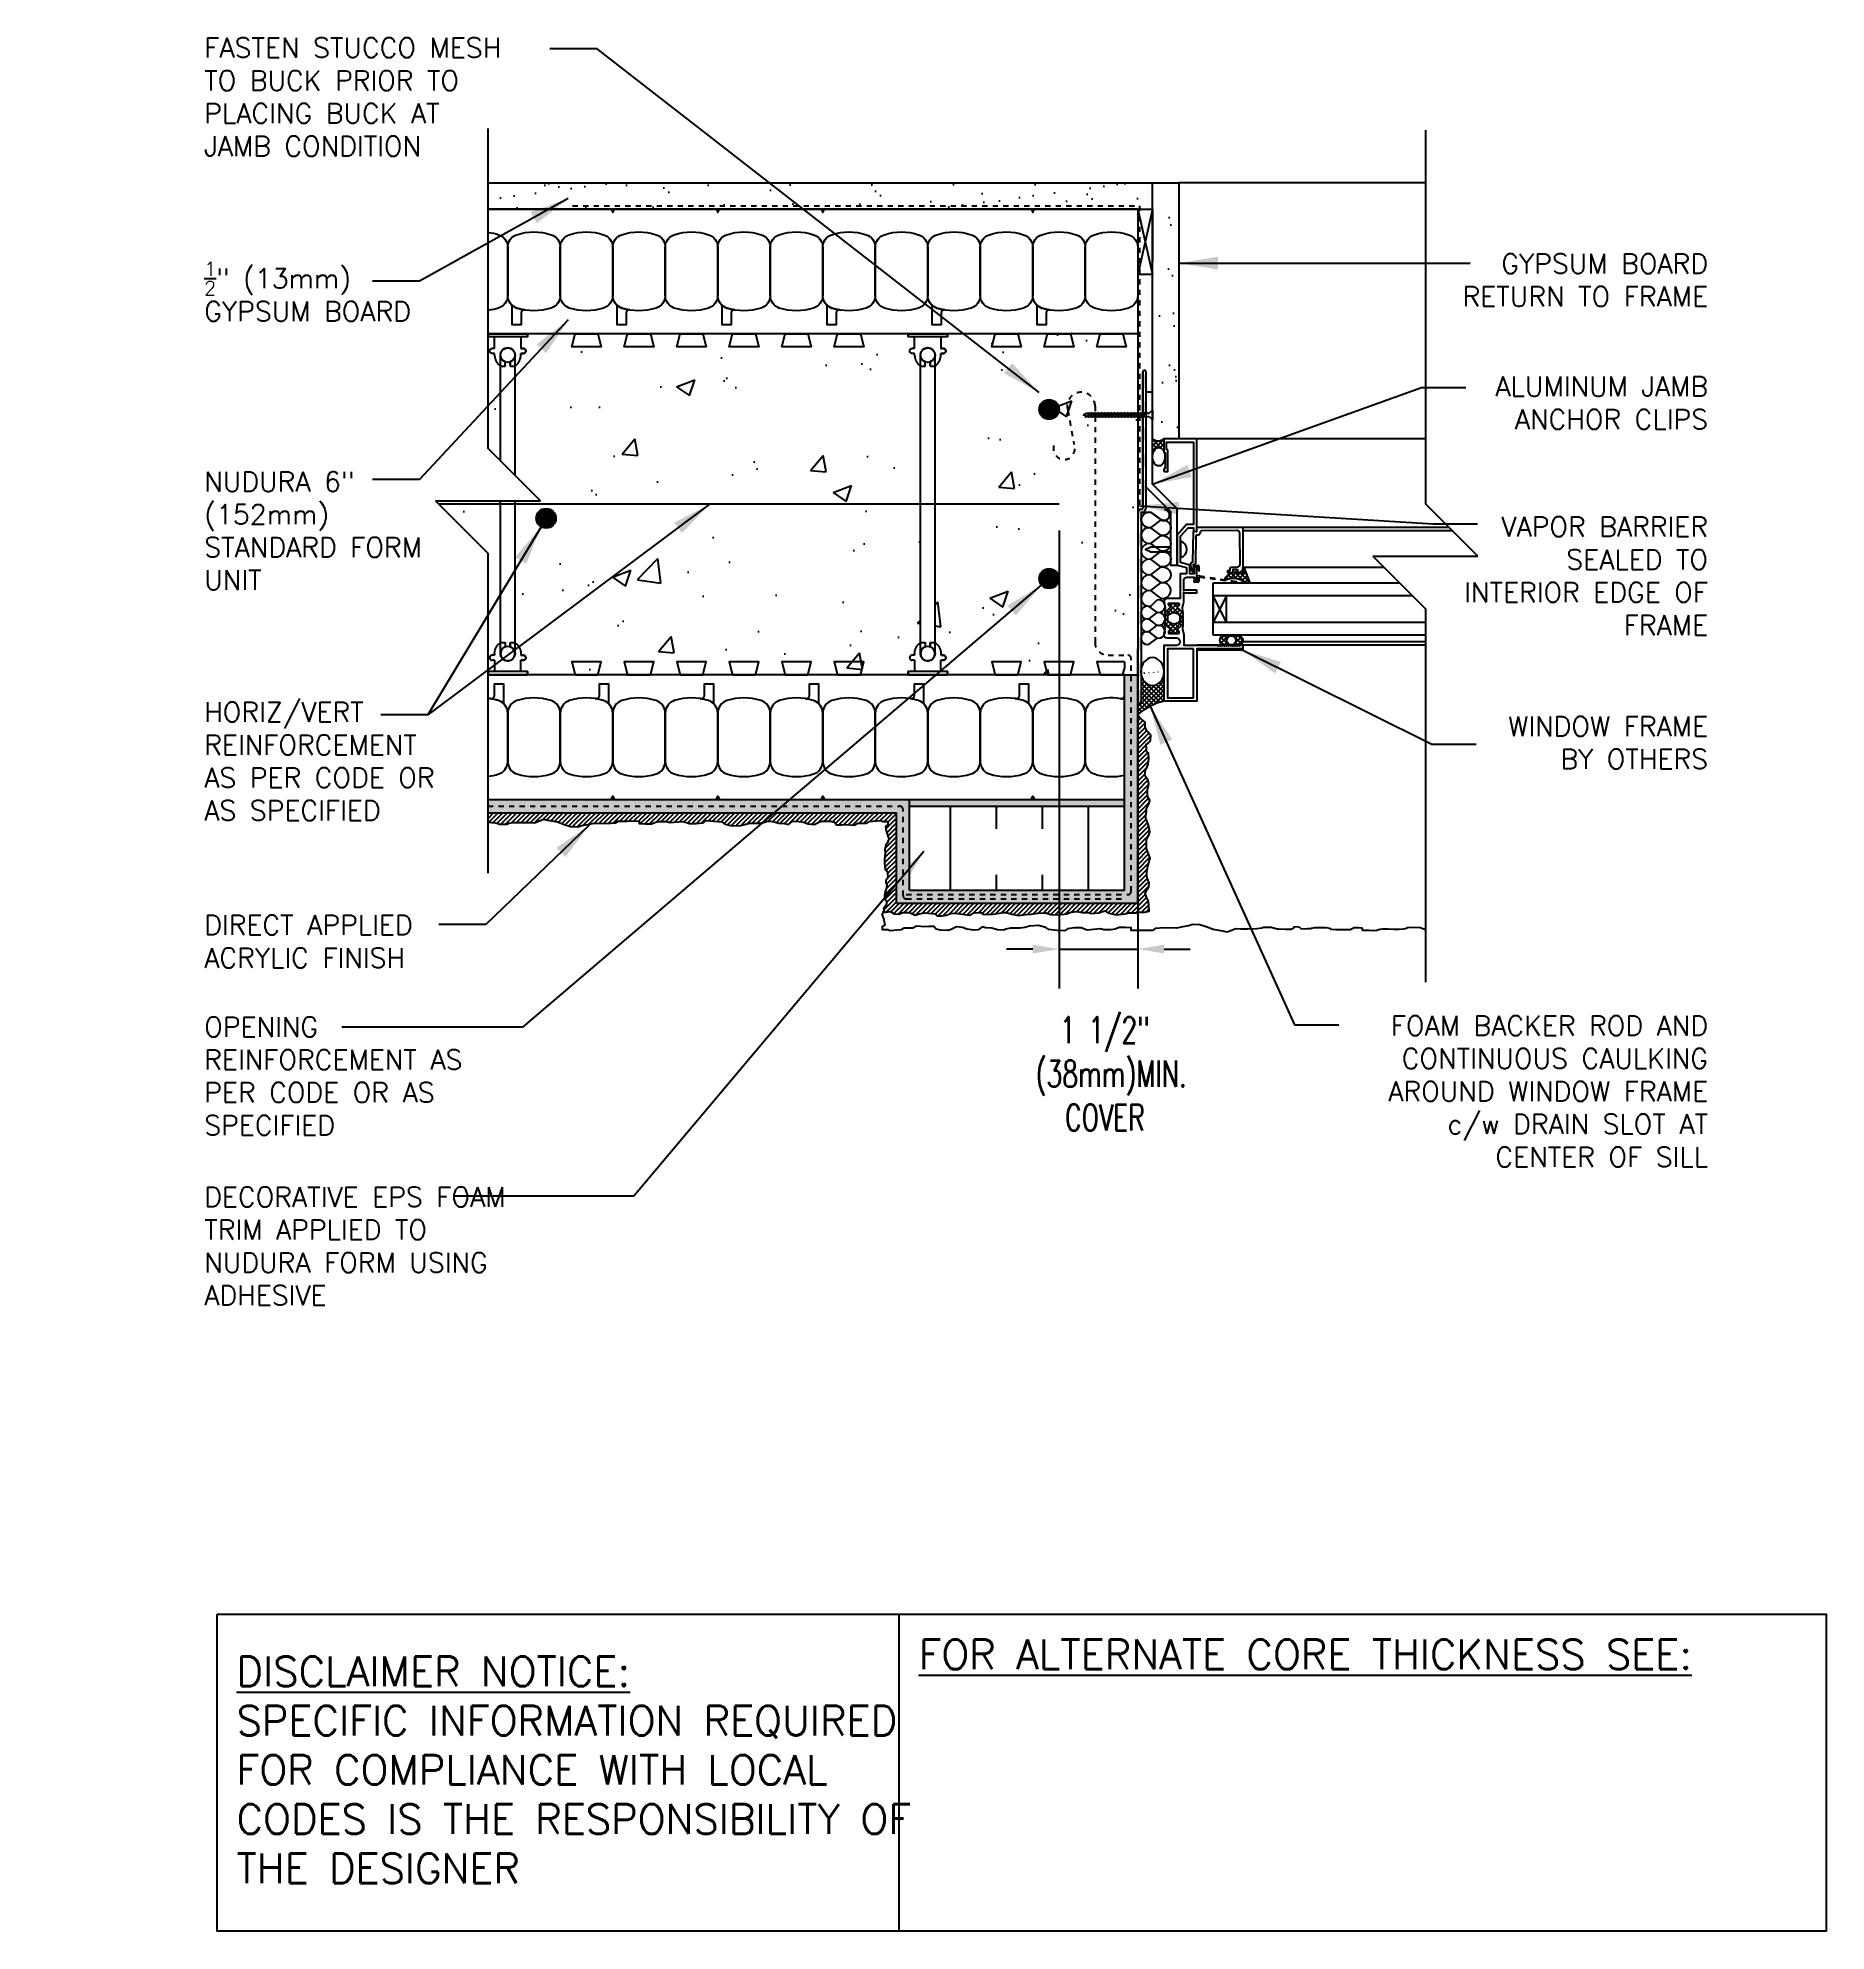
# Model space of a CAD drawing. Header units: inches. Extents: x 2886.1 to 2920.1, y 476.3 to 512.3.
import ezdxf

# ---------------------------------------------------------------- set-up
doc = ezdxf.new("R2010")
doc.units = ezdxf.units.IN
doc.header["$LTSCALE"] = 0.5
doc.header["$MEASUREMENT"] = 0
doc.linetypes.add('DASHED2', pattern=[0.375, 0.25, -0.125])
doc.linetypes.add('HIDDEN2', pattern=[0.1875, 0.125, -0.0625])
doc.layers.get('0').update_dxf_attribs({"linetype": 'CONTINUOUS'})
doc.layers.get('Defpoints').update_dxf_attribs({"linetype": 'CONTINUOUS'})
for name, color, linetype in [('HATCH', 12, 'CONTINUOUS'), ('LINE18', 9, 'CONTINUOUS'), ('line25', 2, 'CONTINUOUS'), ('LINE3', 3, 'CONTINUOUS'), ('LINE50', 5, 'CONTINUOUS'), ('LINE65', 3, 'CONTINUOUS'), ('LINE9', 9, 'CONTINUOUS'), ('TEXT', 4, 'CONTINUOUS')]:
    doc.layers.add(name, color=color, linetype=linetype)
doc.styles.add('DIM', font='romans.shx', dxfattribs={"width": 0.7})
doc.styles.get("Standard").update_dxf_attribs({"font": 'romans.shx'})
doc.dimstyles.new('ext_12', dxfattribs={"dimscale": 12, "dimtxt": 0.09375, "dimasz": 0.09375, "dimexe": 0.09375, "dimexo": 0.0625, "dimgap": 0.0625, "dimtad": 1, "dimdec": 1, "dimzin": 3, "dimdsep": 46, "dimlunit": 4, "dimtxsty": 'DIM', "dimcen": 0.09, "dimdle": 0.09375, "dimclrt": 4, "dimadec": 0, "dimazin": 0, "dimtfac": 1, "dimtdec": 1, "dimtmove": 2, "dimatfit": 3, "dimfxl": 0, "dimfrac": 2, "dimtolj": 1, "dimtzin": 0, "dimarcsym": 0})
doc.dimstyles.new('ext_8', dxfattribs={"dimscale": 8, "dimtxt": 0.09375, "dimasz": 0.09375, "dimexe": 0.09375, "dimexo": 0.0625, "dimgap": 0.0625, "dimtad": 1, "dimdec": 1, "dimzin": 3, "dimdsep": 46, "dimlunit": 4, "dimtxsty": 'DIM', "dimcen": 0.09, "dimdle": 0.09375, "dimclrt": 4, "dimadec": 0, "dimazin": 0, "dimtfac": 1, "dimtdec": 1, "dimtmove": 2, "dimatfit": 3, "dimfxl": 0, "dimfrac": 2, "dimtolj": 1, "dimtzin": 0, "dimarcsym": 0})

msp = doc.modelspace()

# ---------------------------------------------------------------- texts
at = {"layer": 'TEXT'}
for s, insert, char_height, width, attachment_point in [('FASTEN STUCCO MESH TO BUCK PRIOR TO PLACING BUCK AT JAMB CONDITION', (2889.219253356107, 511.2001168093118), 0.375, 6.322094998078683, 4), ('GYPSUM BOARD RETURN TO FRAME', (2917.862659864688, 508.2118726327627), 0.375, 5.518937217856092, 3), ('\\A1;{\\H0.7x;\\S1/2;}" (13mm) GYPSUM BOARD', (2889.219253356107, 507.4922289042462), 0.375, 4.766563968282753, 4), ('ALUMINUM JAMB ANCHOR CLIPS', (2917.862659864688, 505.872804517648), 0.375, 4.597189194747443, 3), ('\\A1;NUDURA 6" (152mm) STANDARD FORM UNIT', (2889.219253356107, 502.9353213440569), 0.375, 5.499418325927309, 4), ('VAPOR BARRIER SEALED TO INTERIOR EDGE OF FRAME', (2917.862659864688, 503.2011095707561), 0.375, 5.381265662903388, 3), ('HORIZ/VERT REINFORCEMENT AS PER CODE OR AS SPECIFIED', (2889.219253356107, 498.5455608376629), 0.375, 5.306727562066044, 4), (' {\\H0.52083x;WINDOW FRAME BY OTHERS}', (2917.862659864688, 499.4002742888468), 0.72, 4.955387761494876, 3), ('DIRECT APPLIED ACRYLIC FINISH', (2889.219253356107, 495.1137846040477), 0.375, 6.322094998078683, 4), ('\\A1;OPENING REINFORCEMENT AS PER CODE OR AS SPECIFIED', (2889.219253356107, 492.5491396383559), 0.375, 6.322094998078683, 4), ('{\\H0.52083x;FOAM BACKER ROD AND CONTINUOUS CAULKING AROUND WINDOW FRAME c/w DRAIN SLOT AT CENTER OF SILL} ', (2917.862659864688, 493.6965133073676), 0.72, 7.070157079834644, 3), ('\\A1;DECORATIVE EPS FOAM TRIM APPLIED TO NUDURA FORM USING ADHESIVE', (2889.219253356107, 489.3104222549473), 0.375, 6.322094998078683, 4), ('{\\LFOR ALTERNATE CORE THICKNESS SEE:}', (2902.827073285074, 481.5330366247673), 0.5625, 23.33295210344748, 4), ('{\\LDISCLAIMER NOTICE:}\\PSPECIFIC INFORMATION REQUIRED FOR COMPLIANCE WITH LOCAL CODES IS THE RESPONSIBILITY OF THE DESIGNER', (2889.835105789294, 479.3336765523811), 0.5625, 14.00235015036683, 4)]:
    msp.add_mtext(s, dxfattribs=dict(at, insert=insert, char_height=char_height, width=width, attachment_point=attachment_point))

# ---------------------------------------------------------------- blocks, each defined once
blk = doc.blocks.new('WEB_6_CENTRE_TOP')
for p, q in [((5.688000016345484, 0.140625), (4.440892098500626e-16, 0.140625)), ((5.688000016345484, -0.140625), (4.440892098500626e-16, -0.140625))]:
    blk.add_line(p, q)
for centre in [(4.440892098500626e-16, 0), (5.688000016345484, 0)]:
    blk.add_circle(centre, 0.140625)
blk = doc.blocks.new('Connector')
blk.add_point((0.2709174698770802, 1.661931555041463e-06))
at = {"layer": 'LINE9'}
for p, q in [((-3.258168725484012e-05, 0.3749992150000656), (3.258168725484012e-05, -0.3749992150000656)), ((0.06241786328238064, -0.3749992148524877), (0.06241786328238064, 0.3749992443783929)), ((0.2812174256824029, 0.2499994843784696), (0.06241786620012491, 0.2499994843784696))]:
    blk.add_line(p, q, dxfattribs=at)
for points, weights in [([(0.007417973282404233, 0.3749992443784497), (0.003675450510719713, 0.3749992443784497), (-3.25743263793754e-05, 0.3749992443784497)], [1, 0.9725870691378072, 0.9503054881147847]), ([(0.3272173336824018, 0.3434992873784556), (0.3081635517900478, 0.3434992873783988), (0.2812174256824314, 0.3165531612708667), (0.2812174256824029, 0.2974993793784568)], [1, 0.85355339, 0.85355339, 1]), ([(0.3280923319323996, 0.3434992873784556), (0.3272173336824302, 0.3434992873784556), (0.3272173336824018, 0.3434992873784556)], [1, 0.70710678, 1]), ([(0.3749672381823963, 0.2974993793784568), (0.3749672381823964, 0.3165531612708667), (0.3480211220747584, 0.3434992873783988), (0.3289673301823974, 0.3434992873784556)], [1, 0.85355339, 0.85355339, 1]), ([(0.4059171863186535, 0.2499994812478752), (0.5456119710193006, 0.2499994818511543), (0.6188283582062053, 0.1310289191654936)], [0.9584044154091053, 0.794674173519109, 0.86465157111261]), ([(0.6188283615153448, 0.05237709487580038), (0.6117085634233241, 0.04899987637845172), (0.6038283904591744, 0.04899987637845173)], [0.8361502417800951, 0.892081430621068, 1]), ([(0.2812174256824029, -0.2974993806216669), (0.2812174256824314, -0.3165531625140199), (0.3081635517900478, -0.3434992886216657), (0.3272173336824018, -0.3434992886216657)], [1, 0.85355339, 0.85355339, 1]), ([(0.3272173336824018, -0.3434992886216657), (0.2812174256824029, -0.3434992886216657), (0.2812174256824029, -0.2974993806216669)], [1, 0.70710678, 1]), ([(0.3289673301823974, -0.3434992886216657), (0.3480211120747487, -0.3434992886216657), (0.3749672381823964, -0.3165531625140199), (0.3749672381823963, -0.2974993806216669)], [1, 0.85355339, 0.85355339, 1]), ([(0.3749672381823963, -0.2974993806216669), (0.3749672381823963, -0.3434992886216657), (0.3289673301823974, -0.3434992886216657)], [1, 0.70710678, 1]), ([(0.6188283613946357, -0.131028911892309), (0.5456119750629149, -0.2499994738277503), (0.4059171864701652, -0.2499994726211348)], [0.8646515744283529, 0.7946741696858824, 0.9584044151948177]), ([(0.6038283904591744, -0.0489998776216619), (0.6117085625107617, -0.048999877621605), (0.6188283599457839, -0.05237709537464598)], [1, 0.892081441770365, 0.8361502533368361]), ([(-3.257432646819325e-05, -0.3749992256215302), (0.003675450510687739, -0.374999225621644), (0.007417973282404233, -0.374999225621644)], [0.9503054881146419, 0.9725870691377194, 1])]:
    blk.add_rational_spline(points, weights, degree=2, dxfattribs=at)
for points, degree in [([(-3.257431322012394e-05, 0.3749992150000656), (0.002445673934634129, 0.3749992149990992), (0.004938010751889266, 0.3749992149986445), (0.007417973282404233, 0.3749992149986445)], 3), ([(0.007417973282404233, 0.3749992149986445), (0.02144967107233597, 0.3749992149986445), (0.05068376975444622, 0.3749992150304199), (0.06241786328238064, 0.3749992151096597), (0.06241786328238064, 0.3749992151476311)], 3), ([(0.2812174256824029, 0.2499994843784696), (0.2812174256824029, 0.2974993793784568)], 1), ([(0.3272173336824018, 0.3434992873784556), (0.3272173336824018, 0.3434992873784556), (0.3276798538016727, 0.3434992873784556), (0.3280923319323996, 0.3434992873784556)], 3), ([(0.3280923319323996, 0.3434992873784556), (0.3285048100631265, 0.3434992873784556), (0.3289673301823974, 0.3434992873784556), (0.3289673301823974, 0.3434992873784556)], 3), ([(0.3749672381823963, 0.2499994843784127), (0.3749672381823963, 0.2974993793784568)], 1), ([(0.4059171862823838, 0.2499994843784127), (0.3749672381824247, 0.2499994843784127)], 1), ([(0.6038283904591744, 0.04899987637845173), (0.5317104146954286, 0.04899987637845173)], 1), ([(0.6038283904591744, 0.04899987511755102), (0.6089535437752751, 0.04899987429752786), (0.6141977466683137, 0.05018059706043845), (0.6188283630154707, 0.05237709171308937)], 3), ([(0.6188283604591653, 0.1310289223200191), (0.6188283604591653, 0.05237707962402895)], 1), ([(0.06241786328238064, -0.2499994756216148), (0.2812174256824029, -0.249999475621615)], 1), ([(0.2812174256824029, -0.2974993806216669), (0.2812174256824029, -0.249999475621615)], 1), ([(0.2812174256824029, -0.249999475621615), (0.2812174256824029, -0.2974993806216669)], 1), ([(0.3280923319323996, -0.3434992886216657), (0.3276798538016443, -0.3434992886216657), (0.3272173336824018, -0.3434992886216657), (0.3272173336824018, -0.3434992886216657)], 3), ([(0.3289673301823974, -0.3434992886216657), (0.3289673301823974, -0.3434992886216657), (0.3285048100631265, -0.3434992886216657), (0.3280923319323996, -0.3434992886216657)], 3), ([(0.3749672381823963, -0.2499994756216717), (0.3749672381823963, -0.2974993806216669)], 1), ([(0.3749672381823963, -0.2974993806216669), (0.3749672381823963, -0.2499994756216717)], 1), ([(0.4059171862823838, -0.2499994756216717), (0.3749672381750919, -0.2499994756216717)], 1), ([(0.5317104146954286, -0.0489998776216619), (0.6038283904591744, -0.0489998776216619)], 1), ([(0.6038283904591744, -0.04899987608649169), (0.579789061094008, -0.0489998776216619), (0.5557497317288416, -0.0489998776216619), (0.5317104023636752, -0.04899988870317272)], 3), ([(0.6188283630154707, -0.05237709086724705), (0.6141977462140495, -0.05018059748231805), (0.6089535436424036, -0.04899987508798019), (0.6038283904591744, -0.04899987608649169)], 3), ([(0.6188283604591653, -0.05237709086724705), (0.6188283604591653, -0.1310289135632782)], 1), ([(0.007417973282404233, -0.3749992150014743), (0.004938010753196664, -0.3749992150014743), (0.002445673934946768, -0.3749992150010196), (-3.257431313485881e-05, -0.3749992150000532)], 3), ([(0.06241786328238064, -0.3749992148524877), (0.06241786328238064, -0.3749992148905159), (0.05068376975444622, -0.3749992149696988), (0.02144967107233597, -0.3749992150014743), (0.007417973282404233, -0.3749992150014743)], 3)]:
    blk.add_open_spline(points, degree=degree, dxfattribs=at)
for points, weights, knots in [([(0.06241786730985413, 0.3749992443783931), (0.06241786854196008, 0.3749992443784498), (0.04630877539782219, 0.3749992443784497), (0.03019967615492369, 0.3749992443785634), (0.007417973835350365, 0.3749992443785634)], [0.8687188585685339, 0.861102746415096, 1, 0.8611027342883395, 0.8687188598984209], [0, 0, 0, 0.4999999781731538, 0.4999999781731538, 1, 1, 1]), ([(0.5317104048302843, 0.04899987390064713), (0.4716783751912068, 0.2031150203294549), (0.332712202692651, 0.1134281874892683), (0.1569597641982092, 4.346083437578585e-09), (0.3327122026926226, -0.1134281887647656), (0.4716783699598199, -0.2031150182285097), (0.5317104030229416, -0.04899987134177148)], [0.899508922285991, 0.5997182152975012, 1, 0.54226024, 1, 0.5997182243345061, 0.8995089087494773], [0, 0, 0, 0.3181123135056626, 0.3181123135056626, 0.6818876936762344, 0.6818876936762344, 1, 1, 1]), ([(0.007417973035650509, -0.374999225621758), (0.03019967149134928, -0.374999225621644), (0.04630876560347374, -0.374999225621644), (0.06241785921338838, -0.3749992256216439), (0.0624178606516388, -0.3749992256217576)], [0.8687188593189243, 0.8611027395725566, 1, 0.8611027429575047, 0.8687188589477123], [0, 0, 0, 0.5000000060925393, 0.5000000060925393, 1, 1, 1])]:
    blk.add_rational_spline(points, weights, degree=2, knots=knots, dxfattribs=at)
for points, knots in [([(0.4059171862823838, 0.2499994713335302), (0.4059171862823838, 0.249999470863473), (0.4059171862823838, 0.2499994703934158), (0.4059171862823838, 0.2499994699233586), (0.4059171862823838, 0.2499994699233587), (0.4059171862823838, 0.2499994713335302), (0.4059171862823838, 0.2499994713335302)], [0, 0, 0, 0, 1, 1, 1, 1.000000001410172, 1.000000001410172, 1.000000001410172, 1.000000001410172]), ([(0.4059171862823838, 0.2499994781284788), (0.4059171862823838, 0.2499994777493332), (0.4059171862823838, 0.2499994773701876), (0.4059171862823838, 0.249999476991042), (0.4059171862823838, 0.249999476991042), (0.4059171862823838, 0.2499994781284788), (0.4059171862823838, 0.2499994781284788)], [0, 0, 0, 0, 1, 1, 1, 1.000000001137437, 1.000000001137437, 1.000000001137437, 1.000000001137437]), ([(0.4059171862823838, 0.2499994642658469), (0.4059171862823838, 0.2499994638867392), (0.4059171862823838, 0.2499994635076314), (0.4059171862823838, 0.2499994631285237), (0.4059171862823838, 0.2499994631285238), (0.4059171862823838, 0.2499994642658469), (0.4059171862823838, 0.2499994642658469)], [0, 0, 0, 0, 1, 1, 1, 1.000000001137323, 1.000000001137323, 1.000000001137323, 1.000000001137323]), ([(0.4059171862943758, 0.2499994704144855), (0.4059171862943758, 0.249999471035102), (0.4059171862943758, 0.2499994716557185), (0.4059171862943758, 0.249999472276335), (0.4059171862943758, 0.249999472276335), (0.4059171862943758, 0.2499994704144855), (0.4059171862943758, 0.2499994704144855)], [0, 0, 0, 0, 1, 1, 1, 1.00000000186185, 1.00000000186185, 1.00000000186185, 1.00000000186185]), ([(0.4059171862944932, 0.2499994614427751), (0.4059171862944932, 0.2499994619433193), (0.4059171862944932, 0.2499994624438635), (0.4059171862944932, 0.2499994629444077), (0.4059171862944932, 0.2499994629444077), (0.4059171862944932, 0.2499994614427751), (0.4059171862944932, 0.2499994614427751)], [0, 0, 0, 0, 1, 1, 1, 1.000000001501633, 1.000000001501633, 1.000000001501633, 1.000000001501633]), ([(0.4059171862943742, 0.249999479746242), (0.4059171862943742, 0.249999480246919), (0.4059171862943742, 0.249999480747596), (0.4059171862943742, 0.249999481248273), (0.4059171862943742, 0.249999481248273), (0.4059171862943742, 0.249999479746242), (0.4059171862943742, 0.249999479746242)], [0, 0, 0, 0, 1, 1, 1, 1.000000001502031, 1.000000001502031, 1.000000001502031, 1.000000001502031]), ([(0.4059171862823838, 0.2499994543785026), (0.4059171862823838, 0.2499994541257389), (0.4059171862823838, 0.2499994538729752), (0.4059171862823838, 0.2499994536202115), (0.4059171862823838, 0.2499994536202114), (0.4059171862823838, 0.2499994543785026), (0.4059171862823838, 0.2499994543785026)], [0, 0, 0, 0, 1, 1, 1, 1.000000000758291, 1.000000000758291, 1.000000000758291, 1.000000000758291]), ([(0.4059171869207354, 0.2499994597462267), (0.4059171869207354, 0.2499994602468277), (0.4059171869207354, 0.2499994607474287), (0.4059171869207354, 0.2499994612480297), (0.4059171869207354, 0.2499994612480298), (0.4059171869207354, 0.2499994597462267), (0.4059171869207354, 0.2499994597462267)], [0, 0, 0, 0, 1, 1, 1, 1.000000001501803, 1.000000001501803, 1.000000001501803, 1.000000001501803]), ([(0.4059171869207906, 0.2499994504141859), (0.4059171869207728, 0.249999451034878), (0.4059171869207551, 0.2499994516555702), (0.4059171869207373, 0.2499994522762624), (0.4059171869207372, 0.2499994522762625), (0.4059171869207906, 0.2499994504141859), (0.4059171869207906, 0.2499994504141859)], [0, 0, 0, 0, 1, 1, 1, 1.000000001862076, 1.000000001862076, 1.000000001862076, 1.000000001862076]), ([(0.4059171862823838, 0.2499994498485369), (0.4059171862823838, 0.2499994495351781), (0.4059171862823838, 0.2499994492218193), (0.4059171862823838, 0.2499994489084605), (0.4059171862823838, 0.2499994489084604), (0.4059171862823838, 0.2499994498485369), (0.4059171862823838, 0.2499994498485369)], [0, 0, 0, 0, 1, 1, 1, 1.000000000940076, 1.000000000940076, 1.000000000940076, 1.000000000940076]), ([(0.4059171862823838, 0.2499994298485779), (0.4059171862823838, 0.2499994295352191), (0.4059171862823838, 0.2499994292218603), (0.4059171862823838, 0.2499994289085015), (0.4059171862823838, 0.2499994289085014), (0.4059171862823838, 0.2499994298485779), (0.4059171862823838, 0.2499994298485779)], [0, 0, 0, 0, 1, 1, 1, 1.000000000940076, 1.000000000940076, 1.000000000940076, 1.000000000940076]), ([(0.4059171862823838, 0.24999942513677), (0.4059171862823838, 0.2499994248840442), (0.4059171862823838, 0.2499994246313184), (0.4059171862823838, 0.2499994243785925), (0.4059171862823838, 0.2499994243785925), (0.4059171862823838, 0.24999942513677), (0.4059171862823838, 0.24999942513677)], [0, 0, 0, 0, 1, 1, 1, 1.000000000758178, 1.000000000758178, 1.000000000758178, 1.000000000758178]), ([(0.4059171862823838, 0.2499994343784868), (0.4059171862823838, 0.2499994341257609), (0.4059171862823838, 0.2499994338730351), (0.4059171862823838, 0.2499994336203092), (0.4059171862823838, 0.2499994336203092), (0.4059171862823838, 0.2499994343784868), (0.4059171862823838, 0.2499994343784868)], [0, 0, 0, 0, 1, 1, 1, 1.000000000758178, 1.000000000758178, 1.000000000758178, 1.000000000758178]), ([(0.4059171862823838, 0.2499994451367859), (0.4059171862823838, 0.2499994448840222), (0.4059171862823838, 0.2499994446312585), (0.4059171862823838, 0.2499994443784948), (0.4059171862823838, 0.2499994443784947), (0.4059171862823838, 0.2499994451367859), (0.4059171862823838, 0.2499994451367859)], [0, 0, 0, 0, 1, 1, 1, 1.000000000758291, 1.000000000758291, 1.000000000758291, 1.000000000758291]), ([(0.4059171869023155, 0.249999440436631), (0.4059171869023827, 0.249999440716566), (0.4059171869024499, 0.249999440996501), (0.405917186902517, 0.249999441276436), (0.4059171869025171, 0.249999441276436), (0.4059171869023155, 0.249999440436631), (0.4059171869023155, 0.249999440436631)], [0, 0, 0, 0, 1, 1, 1, 1.000000000839805, 1.000000000839805, 1.000000000839805, 1.000000000839805]), ([(0.4059171869023155, 0.2499994352179503), (0.4059171869023155, 0.2499994355650362), (0.4059171869023155, 0.2499994359121221), (0.4059171869023155, 0.249999436259208), (0.4059171869023155, 0.249999436259208), (0.4059171869023155, 0.2499994352179503), (0.4059171869023155, 0.2499994352179503)], [0, 0, 0, 0, 1, 1, 1, 1.000000001041258, 1.000000001041258, 1.000000001041258, 1.000000001041258]), ([(0.4059171869023155, 0.2499994302006659), (0.4059171869023155, 0.2499994304806766), (0.4059171869023155, 0.2499994307606873), (0.4059171869023155, 0.2499994310406979), (0.4059171869023155, 0.2499994310406979), (0.4059171869023155, 0.2499994302006659), (0.4059171869023155, 0.2499994302006659)], [0, 0, 0, 0, 1, 1, 1, 1.000000000840032, 1.000000000840032, 1.000000000840032, 1.000000000840032]), ([(0.4059171869207354, 0.2499994414427026), (0.4059171869207354, 0.2499994419432847), (0.4059171869207354, 0.2499994424438668), (0.4059171869207354, 0.2499994429444489), (0.4059171869207354, 0.2499994429444489), (0.4059171869207354, 0.2499994414427026), (0.4059171869207354, 0.2499994414427026)], [0, 0, 0, 0, 1, 1, 1, 1.000000001501746, 1.000000001501746, 1.000000001501746, 1.000000001501746]), ([(0.4059171862823838, 0.2499994138336836), (0.4059171862823838, 0.2499994133636264), (0.4059171862823838, 0.2499994128935692), (0.4059171862823838, 0.249999412423512), (0.4059171862823838, 0.249999412423512), (0.4059171862823838, 0.2499994138336836), (0.4059171862823838, 0.2499994138336836)], [0, 0, 0, 0, 1, 1, 1, 1.000000001410172, 1.000000001410172, 1.000000001410172, 1.000000001410172]), ([(0.4059171862823838, 0.2499994096882067), (0.4059171862823838, 0.2499994089141509), (0.4059171862823838, 0.2499994081400951), (0.4059171862823838, 0.2499994073660393), (0.4059171862823838, 0.2499994073660394), (0.4059171862823838, 0.2499994096882067), (0.4059171862823838, 0.2499994096882067)], [0, 0, 0, 0, 1, 1, 1, 1.000000002322167, 1.000000002322167, 1.000000002322167, 1.000000002322167]), ([(0.4059171862823838, 0.2499994190031378), (0.4059171862823838, 0.2499994182290819), (0.4059171862823838, 0.2499994174550262), (0.4059171862823838, 0.2499994166809704), (0.4059171862823838, 0.2499994166809704), (0.4059171862823838, 0.2499994190031378), (0.4059171862823838, 0.2499994190031378)], [0, 0, 0, 0, 1, 1, 1, 1.000000002322167, 1.000000002322167, 1.000000002322167, 1.000000002322167]), ([(0.4059171869023466, 0.2499994200135868), (0.4059171869023277, 0.2499994202647587), (0.4059171869023088, 0.2499994205159306), (0.4059171869022898, 0.2499994207671025), (0.4059171869022897, 0.2499994207671026), (0.4059171869023466, 0.2499994200135868), (0.4059171869023466, 0.2499994200135868)], [0, 0, 0, 0, 1, 1, 1, 1.000000000753516, 1.000000000753516, 1.000000000753516, 1.000000000753516]), ([(0.4059171869023483, 0.2499994158456562), (0.4059171869023667, 0.2499994161569498), (0.405917186902385, 0.2499994164682434), (0.4059171869024033, 0.2499994167795369), (0.4059171869024034, 0.2499994167795369), (0.4059171869023483, 0.2499994158456562), (0.4059171869023483, 0.2499994158456562)], [0, 0, 0, 0, 1, 1, 1, 1.000000000933881, 1.000000000933881, 1.000000000933881, 1.000000000933881]), ([(0.4059171869024603, 0.2499994118581473), (0.4059171869024603, 0.2499994121092815), (0.4059171869024603, 0.2499994123604158), (0.4059171869024603, 0.24999941261155), (0.4059171869024603, 0.24999941261155), (0.4059171869024603, 0.2499994118581473), (0.4059171869024603, 0.2499994118581473)], [0, 0, 0, 0, 1, 1, 1, 1.000000000753403, 1.000000000753403, 1.000000000753403, 1.000000000753403]), ([(0.5317104146954286, 0.04899987637845173), (0.5317104146954286, 0.04899987304511576), (0.5317104146954286, 0.04899986971177979), (0.5317104146954286, 0.04899986637844381), (0.5317104146954286, 0.0489998663784438), (0.5317104146954286, 0.04899987637845173), (0.5317104146954286, 0.04899987637845173)], [0, 0, 0, 0, 1, 1, 1, 1.000000010000008, 1.000000010000008, 1.000000010000008, 1.000000010000008]), ([(0.5317104146954286, 0.04899985637849271), (0.5317104146954286, 0.04899985304515674), (0.5317104146954286, 0.04899984971182077), (0.5317104146954286, 0.04899984637848479), (0.5317104146954286, 0.04899984637848478), (0.5317104146954286, 0.04899985637849271), (0.5317104146954286, 0.04899985637849271)], [0, 0, 0, 0, 1, 1, 1, 1.000000010000008, 1.000000010000008, 1.000000010000008, 1.000000010000008]), ([(0.5317104052942073, 0.04899986408890453), (0.5317104052942073, 0.04899986696239621), (0.5317104052942073, 0.04899986983588789), (0.5317104052942073, 0.04899987270937956), (0.5317104052942073, 0.04899987270937955), (0.5317104052942073, 0.04899986408890453), (0.5317104052942073, 0.04899986408890453)], [0, 0, 0, 0, 1, 1, 1, 1.000000008620475, 1.000000008620475, 1.000000008620475, 1.000000008620475]), ([(0.5317103998444601, 0.04899984198357901), (0.5317103998444601, 0.04899984485705174), (0.5317103998444601, 0.04899984773052446), (0.5317103998444601, 0.04899985060399718), (0.5317103998444601, 0.04899985060399716), (0.5317103998444601, 0.04899984198357901), (0.5317103998444601, 0.04899984198357901)], [0, 0, 0, 0, 1, 1, 1, 1.000000008620418, 1.000000008620418, 1.000000008620418, 1.000000008620418]), ([(0.531710395023997, 0.0489999167595049), (0.531710395023997, 0.04899991933610339), (0.531710395023997, 0.04899992191270189), (0.531710395023997, 0.04899992448930039), (0.531710395023997, 0.04899992448930039), (0.531710395023997, 0.0489999167595049), (0.531710395023997, 0.0489999167595049)], [0, 0, 0, 0, 1, 1, 1, 1.000000007729795, 1.000000007729795, 1.000000007729795, 1.000000007729795]), ([(0.5317103995546741, 0.04899991800994644), (0.5317103995546741, 0.0489999212636827), (0.5317103995546741, 0.04899992451741893), (0.5317103995546741, 0.04899992777115518), (0.5317103995546741, 0.04899992777115517), (0.5317103995546741, 0.04899991800994644), (0.5317103995546741, 0.04899991800994644)], [0, 0, 0, 0, 1, 1, 1, 1.000000009761209, 1.000000009761209, 1.000000009761209, 1.000000009761209]), ([(0.5317103976323132, 0.04899991721720811), (0.5317103976323132, 0.04899992052896254), (0.5317103976323132, 0.04899992384071696), (0.5317103976323132, 0.04899992715247139), (0.5317103976323132, 0.04899992715247137), (0.5317103976323132, 0.04899991721720811), (0.5317103976323132, 0.04899991721720811)], [0, 0, 0, 0, 1, 1, 1, 1.000000009935263, 1.000000009935263, 1.000000009935263, 1.000000009935263]), ([(0.5317104041095337, 0.04899991730901024), (0.5317104041095337, 0.04899992056278436), (0.5317104041095337, 0.0489999238165585), (0.5317104041095337, 0.04899992707033263), (0.5317104041095337, 0.04899992707033263), (0.5317104041095337, 0.04899991730901024), (0.5317104041095337, 0.04899991730901024)], [0, 0, 0, 0, 1, 1, 1, 1.000000009761322, 1.000000009761322, 1.000000009761322, 1.000000009761322]), ([(0.5317104146954286, 0.04899983637853369), (0.5317104146954286, 0.04899983304519772), (0.5317104146954286, 0.04899982971186174), (0.5317104146954286, 0.04899982637852577), (0.5317104146954286, 0.04899982637852576), (0.5317104146954286, 0.04899983637853369), (0.5317104146954286, 0.04899983637853369)], [0, 0, 0, 0, 1, 1, 1, 1.000000010000008, 1.000000010000008, 1.000000010000008, 1.000000010000008]), ([(0.5317104146954286, 0.04899981586203852), (0.5317104146954286, 0.04899981287305998), (0.5317104146954286, 0.04899980988408144), (0.5317104146954286, 0.04899980689510289), (0.5317104146954286, 0.04899980689510288), (0.5317104146954286, 0.04899981586203852), (0.5317104146954286, 0.04899981586203852)], [0, 0, 0, 0, 1, 1, 1, 1.000000008966936, 1.000000008966936, 1.000000008966936, 1.000000008966936]), ([(0.6038283904591744, 0.04899987637845173), (0.6038283904591744, 0.04899987304511576), (0.6038283904591744, 0.04899986971177979), (0.6038283904591744, 0.04899986637844381), (0.6038283904591744, 0.0489998663784438), (0.6038283904591744, 0.04899987637845173), (0.6038283904591744, 0.04899987637845173)], [0, 0, 0, 0, 1, 1, 1, 1.000000010000008, 1.000000010000008, 1.000000010000008, 1.000000010000008]), ([(0.6038283904591744, 0.04899985637849271), (0.6038283904591744, 0.04899985304515674), (0.6038283904591744, 0.04899984971182077), (0.6038283904591744, 0.04899984637848479), (0.6038283904591744, 0.04899984637848478), (0.6038283904591744, 0.04899985637849271), (0.6038283904591744, 0.04899985637849271)], [0, 0, 0, 0, 1, 1, 1, 1.000000010000008, 1.000000010000008, 1.000000010000008, 1.000000010000008]), ([(0.6038283904591744, 0.04899983637853369), (0.6038283904591744, 0.04899983304519772), (0.6038283904591744, 0.04899982971186174), (0.6038283904591744, 0.04899982637852577), (0.6038283904591744, 0.04899982637852576), (0.6038283904591744, 0.04899983637853369), (0.6038283904591744, 0.04899983637853369)], [0, 0, 0, 0, 1, 1, 1, 1.000000010000008, 1.000000010000008, 1.000000010000008, 1.000000010000008]), ([(0.6038283904591744, 0.04899981586203852), (0.6038283904591744, 0.04899981287305998), (0.6038283904591744, 0.04899980988408144), (0.6038283904591744, 0.04899980689510289), (0.6038283904591744, 0.04899980689510288), (0.6038283904591744, 0.04899981586203852), (0.6038283904591744, 0.04899981586203852)], [0, 0, 0, 0, 1, 1, 1, 1.000000008966936, 1.000000008966936, 1.000000008966936, 1.000000008966936]), ([(0.6188283582062333, 0.1310289191656072), (0.6188283582062333, 0.131028914734928), (0.6188283582062333, 0.1310289103042488), (0.6188283582062333, 0.1310289058735695), (0.6188283582062333, 0.1310289058735696), (0.6188283582062333, 0.1310289191656072), (0.6188283582062333, 0.1310289191656072)], [0, 0, 0, 0, 1, 1, 1, 1.000000013292038, 1.000000013292038, 1.000000013292038, 1.000000013292038]), ([(0.6188283574903464, 0.1310288803306951), (0.6188283574903464, 0.1310288760772916), (0.6188283574903464, 0.131028871823888), (0.6188283574903464, 0.1310288675704844), (0.6188283574903464, 0.1310288675704844), (0.6188283574903464, 0.1310288803306951), (0.6188283574903464, 0.1310288803306951)], [0, 0, 0, 0, 1, 1, 1, 1.000000012760211, 1.000000012760211, 1.000000012760211, 1.000000012760211]), ([(0.6188283575188258, 0.1310289002827351), (0.6188283575187972, 0.131028895852018), (0.6188283575187684, 0.1310288914213008), (0.6188283575187397, 0.1310288869905837), (0.6188283575187397, 0.1310288869905837), (0.6188283575188258, 0.1310289002827351), (0.6188283575188258, 0.1310289002827351)], [0, 0, 0, 0, 1, 1, 1, 1.000000013292151, 1.000000013292151, 1.000000013292151, 1.000000013292151]), ([(0.6188283575901625, 0.1310288596646449), (0.6188283575901625, 0.1310288566949931), (0.6188283575901625, 0.1310288537253413), (0.6188283575901625, 0.1310288507556896), (0.6188283575901625, 0.1310288507556895), (0.6188283575901625, 0.1310288596646449), (0.6188283575901625, 0.1310288596646449)], [0, 0, 0, 0, 1, 1, 1, 1.000000008908955, 1.000000008908955, 1.000000008908955, 1.000000008908955]), ([(0.4059171857033199, -0.2499993712568136), (0.4059171857033293, -0.2499993715080616), (0.4059171857033387, -0.2499993717593096), (0.4059171857033482, -0.2499993720105576), (0.4059171857033483, -0.2499993720105576), (0.4059171857033199, -0.2499993712568136), (0.4059171857033199, -0.2499993712568136)], [0, 0, 0, 0, 1, 1, 1, 1.000000000753744, 1.000000000753744, 1.000000000753744, 1.000000000753744]), ([(0.4059171853898016, -0.2499993670887124), (0.4059171853898396, -0.249999367400158), (0.4059171853898776, -0.2499993677116035), (0.4059171853899156, -0.249999368023049), (0.4059171853899156, -0.2499993680230489), (0.4059171853898016, -0.2499993670887124), (0.4059171853898016, -0.2499993670887124)], [0, 0, 0, 0, 1, 1, 1, 1.000000000934337, 1.000000000934337, 1.000000000934337, 1.000000000934337]), ([(0.4059171850899226, -0.2499993631013747), (0.4059171850899226, -0.2499993633524899), (0.4059171850899226, -0.2499993636036052), (0.4059171850899226, -0.2499993638547204), (0.4059171850899226, -0.2499993638547204), (0.4059171850899226, -0.2499993631013747), (0.4059171850899226, -0.2499993631013747)], [0, 0, 0, 0, 1, 1, 1, 1.000000000753346, 1.000000000753346, 1.000000000753346, 1.000000000753346]), ([(0.4059171857419166, -0.2499993916799719), (0.405917185741936, -0.2499993919598687), (0.4059171857419555, -0.2499993922397655), (0.4059171857419749, -0.2499993925196624), (0.4059171857419749, -0.2499993925196623), (0.4059171857419166, -0.2499993916799719), (0.4059171857419166, -0.2499993916799719)], [0, 0, 0, 0, 1, 1, 1, 1.00000000083969, 1.00000000083969, 1.00000000083969, 1.00000000083969]), ([(0.4059171853898016, -0.2499993864611199), (0.4059171853898016, -0.2499993868081491), (0.4059171853898016, -0.2499993871551782), (0.4059171853898016, -0.2499993875022073), (0.4059171853898016, -0.2499993875022073), (0.4059171853898016, -0.2499993864611199), (0.4059171853898016, -0.2499993864611199)], [0, 0, 0, 0, 1, 1, 1, 1.000000001041087, 1.000000001041087, 1.000000001041087, 1.000000001041087]), ([(0.4059171850513268, -0.2499993814438358), (0.4059171850513268, -0.2499993817238466), (0.4059171850513268, -0.2499993820038574), (0.4059171850513268, -0.2499993822838681), (0.4059171850513268, -0.2499993822838682), (0.4059171850513268, -0.2499993814438358), (0.4059171850513268, -0.2499993814438358)], [0, 0, 0, 0, 1, 1, 1, 1.000000000840032, 1.000000000840032, 1.000000000840032, 1.000000000840032]), ([(0.405917185133978, -0.2499994309896403), (0.405917185133978, -0.2499994314901845), (0.405917185133978, -0.2499994319907287), (0.405917185133978, -0.2499994324912729), (0.405917185133978, -0.249999432491273), (0.405917185133978, -0.2499994309896403), (0.405917185133978, -0.2499994309896403)], [0, 0, 0, 0, 1, 1, 1, 1.000000001501633, 1.000000001501633, 1.000000001501633, 1.000000001501633]), ([(0.4059171847819411, -0.2499994216576563), (0.405917184781943, -0.2499994222783107), (0.4059171847819448, -0.249999422898965), (0.4059171847819467, -0.2499994235196194), (0.4059171847819468, -0.2499994235196193), (0.4059171847819411, -0.2499994216576563), (0.4059171847819411, -0.2499994216576563)], [0, 0, 0, 0, 1, 1, 1, 1.000000001861963, 1.000000001861963, 1.000000001861963, 1.000000001861963]), ([(0.4059171844434954, -0.2499994126858886), (0.4059171844434954, -0.2499994131864898), (0.4059171844434954, -0.249999413687091), (0.4059171844434954, -0.2499994141876921), (0.4059171844434954, -0.2499994141876921), (0.4059171844434954, -0.2499994126858886), (0.4059171844434954, -0.2499994126858886)], [0, 0, 0, 0, 1, 1, 1, 1.000000001501803, 1.000000001501803, 1.000000001501803, 1.000000001501803]), ([(0.4059171857602522, -0.2499994109895677), (0.4059171857602312, -0.2499994114900739), (0.4059171857602102, -0.24999941199058), (0.4059171857601892, -0.2499994124910861), (0.4059171857601891, -0.2499994124910861), (0.4059171857602522, -0.2499994109895677), (0.4059171857602522, -0.2499994109895677)], [0, 0, 0, 0, 1, 1, 1, 1.000000001501518, 1.000000001501518, 1.000000001501518, 1.000000001501518]), ([(0.4059171854081907, -0.2499994016575833), (0.4059171854081907, -0.2499994022781619), (0.4059171854081907, -0.2499994028987405), (0.4059171854081907, -0.2499994035193191), (0.4059171854081907, -0.249999403519319), (0.4059171854081907, -0.2499994016575833), (0.4059171854081907, -0.2499994016575833)], [0, 0, 0, 0, 1, 1, 1, 1.000000001861736, 1.000000001861736, 1.000000001861736, 1.000000001861736]), ([(0.5317104146954286, -0.04899976710537955), (0.5317104146954286, -0.04899976411640102), (0.5317104146954286, -0.04899976112742247), (0.5317104146954286, -0.04899975813844393), (0.5317104146954286, -0.04899975813844391), (0.5317104146954286, -0.04899976710537955), (0.5317104146954286, -0.04899976710537955)], [0, 0, 0, 0, 1, 1, 1, 1.000000008966936, 1.000000008966936, 1.000000008966936, 1.000000008966936]), ([(0.5317104146954286, -0.04899978762181788), (0.5317104146954286, -0.04899978428850084), (0.5317104146954286, -0.04899978095518381), (0.5317104146954286, -0.04899977762186677), (0.5317104146954286, -0.04899977762186679), (0.5317104146954286, -0.04899978762181788), (0.5317104146954286, -0.04899978762181788)], [0, 0, 0, 0, 1, 1, 1, 1.000000009999951, 1.000000009999951, 1.000000009999951, 1.000000009999951]), ([(0.5317104146954286, -0.04899982762179277), (0.5317104146954286, -0.0489998242884568), (0.5317104146954286, -0.04899982095512082), (0.5317104146954286, -0.04899981762178485), (0.5317104146954286, -0.04899981762178483), (0.5317104146954286, -0.04899982762179277), (0.5317104146954286, -0.04899982762179277)], [0, 0, 0, 0, 1, 1, 1, 1.000000010000008, 1.000000010000008, 1.000000010000008, 1.000000010000008]), ([(0.5317104146954286, -0.04899980762183374), (0.5317104146954286, -0.04899980428849778), (0.5317104146954286, -0.0489998009551618), (0.5317104146954286, -0.04899979762182582), (0.5317104146954286, -0.04899979762182581), (0.5317104146954286, -0.04899980762183374), (0.5317104146954286, -0.04899980762183374)], [0, 0, 0, 0, 1, 1, 1, 1.000000010000008, 1.000000010000008, 1.000000010000008, 1.000000010000008]), ([(0.6038283904591744, -0.04899975813844391), (0.6038283904591744, -0.04899976112742245), (0.6038283904591744, -0.04899976411640099), (0.6038283904591744, -0.04899976710537954), (0.6038283904591744, -0.04899976710537955), (0.6038283904591744, -0.04899975813844391), (0.6038283904591744, -0.04899975813844391)], [0, 0, 0, 0, 1, 1, 1, 1.000000008966936, 1.000000008966936, 1.000000008966936, 1.000000008966936]), ([(0.6038283904591744, -0.04899976710537955), (0.6038283904591744, -0.04899976411640102), (0.6038283904591744, -0.04899976112742247), (0.6038283904591744, -0.04899975813844393), (0.6038283904591744, -0.04899975813844391), (0.6038283904591744, -0.04899976710537955), (0.6038283904591744, -0.04899976710537955)], [0, 0, 0, 0, 1, 1, 1, 1.000000008966936, 1.000000008966936, 1.000000008966936, 1.000000008966936]), ([(0.6038283904591744, -0.04899977762186679), (0.6038283904591744, -0.04899978095518383), (0.6038283904591744, -0.04899978428850086), (0.6038283904591744, -0.04899978762181789), (0.6038283904591744, -0.04899978762181788), (0.6038283904591744, -0.04899977762186679), (0.6038283904591744, -0.04899977762186679)], [0, 0, 0, 0, 1, 1, 1, 1.000000009999951, 1.000000009999951, 1.000000009999951, 1.000000009999951]), ([(0.6038283904591744, -0.04899978762181788), (0.6038283904591744, -0.04899978428850084), (0.6038283904591744, -0.04899978095518381), (0.6038283904591744, -0.04899977762186677), (0.6038283904591744, -0.04899977762186679), (0.6038283904591744, -0.04899978762181788), (0.6038283904591744, -0.04899978762181788)], [0, 0, 0, 0, 1, 1, 1, 1.000000009999951, 1.000000009999951, 1.000000009999951, 1.000000009999951]), ([(0.6038283904591744, -0.04899981762178483), (0.6038283904591744, -0.0489998209551208), (0.6038283904591744, -0.04899982428845678), (0.6038283904591744, -0.04899982762179275), (0.6038283904591744, -0.04899982762179277), (0.6038283904591744, -0.04899981762178483), (0.6038283904591744, -0.04899981762178483)], [0, 0, 0, 0, 1, 1, 1, 1.000000010000008, 1.000000010000008, 1.000000010000008, 1.000000010000008]), ([(0.6038283904591744, -0.04899982762179277), (0.6038283904591744, -0.0489998242884568), (0.6038283904591744, -0.04899982095512082), (0.6038283904591744, -0.04899981762178485), (0.6038283904591744, -0.04899981762178483), (0.6038283904591744, -0.04899982762179277), (0.6038283904591744, -0.04899982762179277)], [0, 0, 0, 0, 1, 1, 1, 1.000000010000008, 1.000000010000008, 1.000000010000008, 1.000000010000008]), ([(0.6038283904591744, -0.04899979762182581), (0.6038283904591744, -0.04899980095516178), (0.6038283904591744, -0.04899980428849775), (0.6038283904591744, -0.04899980762183373), (0.6038283904591744, -0.04899980762183374), (0.6038283904591744, -0.04899979762182581), (0.6038283904591744, -0.04899979762182581)], [0, 0, 0, 0, 1, 1, 1, 1.000000010000008, 1.000000010000008, 1.000000010000008, 1.000000010000008]), ([(0.6038283904591744, -0.04899980762183374), (0.6038283904591744, -0.04899980428849778), (0.6038283904591744, -0.0489998009551618), (0.6038283904591744, -0.04899979762182582), (0.6038283904591744, -0.04899979762182581), (0.6038283904591744, -0.04899980762183374), (0.6038283904591744, -0.04899980762183374)], [0, 0, 0, 0, 1, 1, 1, 1.000000010000008, 1.000000010000008, 1.000000010000008, 1.000000010000008]), ([(0.6188283579685141, -0.1310288102930538), (0.6188283579685141, -0.131028807323421), (0.6188283579685141, -0.1310288043537881), (0.6188283579685141, -0.1310288013841553), (0.6188283579685141, -0.1310288013841552), (0.6188283579685141, -0.1310288102930538), (0.6188283579685141, -0.1310288102930538)], [0, 0, 0, 0, 1, 1, 1, 1.000000008908899, 1.000000008908899, 1.000000008908899, 1.000000008908899]), ([(0.6188283580889653, -0.1310288306013315), (0.6188283580889653, -0.131028826347928), (0.6188283580889653, -0.1310288220945244), (0.6188283580889653, -0.1310288178411209), (0.6188283580889653, -0.1310288178411209), (0.6188283580889653, -0.1310288306013315), (0.6188283580889653, -0.1310288306013315)], [0, 0, 0, 0, 1, 1, 1, 1.000000012760211, 1.000000012760211, 1.000000012760211, 1.000000012760211]), ([(0.6188283581260245, -0.1310288505392175), (0.6188283581260245, -0.1310288461085383), (0.6188283581260245, -0.131028841677859), (0.6188283581260245, -0.1310288372471798), (0.6188283581260245, -0.1310288372471798), (0.6188283581260245, -0.1310288505392175), (0.6188283581260245, -0.1310288505392175)], [0, 0, 0, 0, 1, 1, 1, 1.000000013292038, 1.000000013292038, 1.000000013292038, 1.000000013292038]), ([(0.6188283582309848, -0.1310288703686462), (0.6188283582309848, -0.131028865937967), (0.6188283582309848, -0.1310288615072877), (0.6188283582309848, -0.1310288570766085), (0.6188283582309848, -0.1310288570766085), (0.6188283582309848, -0.1310288703686462), (0.6188283582309848, -0.1310288703686462)], [0, 0, 0, 0, 1, 1, 1, 1.000000013292038, 1.000000013292038, 1.000000013292038, 1.000000013292038])]:
    blk.add_open_spline(points, degree=3, knots=knots, dxfattribs=at)
blk = doc.blocks.new('*D6')
at = {"layer": 'Defpoints', "color": 0}
for p in [(2905.500547310728, 503.4402221318449), (2907.000547310728, 500.1901870661183), (2907.000547310728, 494.9679249850011)]:
    blk.add_point(p, dxfattribs=at)
at = {"layer": 'TEXT', "color": 0, "lineweight": -2}
for p, q in [((2905.500547310728, 502.9402221318449), (2905.500547310728, 494.2179249850011)), ((2907.000547310728, 499.6901870661183), (2907.000547310728, 494.2179249850011)), ((2905.000547310728, 494.9679249850011), (2904.500547310728, 494.9679249850011)), ((2905.500547310728, 494.9679249850011), (2907.000547310728, 494.9679249850011)), ((2907.500547310728, 494.9679249850011), (2908.000547310728, 494.9679249850011))]:
    blk.add_line(p, q, dxfattribs=at)
at = {"layer": 'TEXT', "color": 0}
for points in [[(2905.000547310728, 495.0512583183344), (2905.000547310728, 494.8845916516678), (2905.500547310728, 494.9679249850011)], [(2907.500547310728, 495.0512583183344), (2907.500547310728, 494.8845916516678), (2907.000547310728, 494.9679249850011)]]:
    blk.add_solid(points, dxfattribs=at)
at = {"layer": 'TEXT', "color": 4, "insert": (2906.374437386805, 492.5940218707448), "char_height": 0.5, "attachment_point": 5, "style": 'DIM'}
blk.add_mtext('\\A1;1 1/2" \\P (38mm)MIN. \\PCOVER', dxfattribs=at)

# ---------------------------------------------------------------- dimensions: what is measured, and where the dimension line sits
at = {"layer": 'TEXT'}
dim = msp.add_linear_dim(base=(2907.000547310728, 494.9679249850011), p1=(2905.500547310728, 503.4402221318449), p2=(2907.000547310728, 500.1901870661183), text='<> \\P (38mm)MIN. \\PCOVER', dimstyle='ext_8', override={"dimtxt": 0.0625, "dimasz": 0.0625}, dxfattribs=at)
dim.commit()
dim.dimension.update_dxf_attribs({"geometry": '*D6', "text_midpoint": (2906.374437386805, 492.5940218707448), "dimtype": 160})

# ---------------------------------------------------------------- hatches: boundary and pattern name
at = {"layer": 'HATCH'}
h = msp.add_hatch(dxfattribs=at)
h.set_pattern_fill('AR-SAND', color=256, scale=0.5)
h.set_pattern_definition([(37.50000000000001, (0, 0), (-0.03149667905480408, 0.9634118845065793), [0, -0.76, 0, -0.85, 0, -0.8125]), (7.499999999999999, (0, 0), (0.8848883526338636, 1.41107303261487), [0, -0.41, 0, -0.685, 0, -0.2625]), (327.5, (-0.615, 0), (1.557070930875748, 0.002829526768482471), [0, -0.25, 0, -0.9, 0, -1.175]), (317.5, (-0.615, 0), (1.503063302286147, 0.4388377824671247), [0, -0.125, 0, -0.59, 0, -0.675])])
h.paths.add_polyline_path([(2907.781797310756, 509.5651870049974), (2907.281797310703, 509.5651870049974), (2907.281797310756, 505.5756038114185), (2907.281797310756, 504.6901533546814, 0.3751925594085658), (2907.50039916507, 504.6901533546812), (2907.781797310756, 504.6901533546812)])
h.paths.add_polyline_path([(2894.625503356111, 509.5651870049975), (2894.625503356111, 509.0651870049999), (2907.281797310709, 509.0651870050062), (2907.281797310703, 509.5651870049974)])
h = msp.add_hatch(dxfattribs=at)
h.set_pattern_fill('AR-CONC', color=256, scale=0.5)
h.set_pattern_definition([(49.99999999999999, (220.6827743864437, -1.49530726244484), (3.586300913003767, -0.3137606749129755), [0.375, -4.125]), (355, (220.6827743864437, -1.49530726244484), (-0.693756668065, 3.760960668500059), [0.3, -3.3]), (100.45144446, (220.9816327914436, -1.521453982444825), (2.89254423363556, 3.447199954843147), [0.3187009599999996, -3.505710559999997]), (46.18420000000001, (220.6827743864437, -0.4953072624448396), (5.336206653357862, -0.8275964039653827), [0.5625, -6.1875]), (96.63563549, (221.1274581114435, -0.5642737974448551), (4.673309728371142, 4.870593003872752), [0.47805171, -5.258568799999999]), (351.1841639899999, (220.6827743864437, -0.4953072624448396), (4.673309725273866, 4.870593001349951), [0.45, -4.950000005]), (21, (221.1827743864437, -0.7453072624448396), (2.984535260592308, -2.013094453326694), [0.375, -4.125]), (326.0000000000001, (221.1827743864437, -0.7453072624448396), (1.216576659607909, 3.625750225234265), [0.3, -3.3]), (71.45144474, (221.4314856564438, -0.9130651324448422), (4.201111883649856, 1.612655764031769), [0.31870095, -3.50571056]), (37.50000000000001, (220.6827743864437, -1.49530726244484), (0.06079927658645334, 1.664469269156557), [0, -3.26, 0, -3.35, 0, -3.3125]), (7.499999999999999, (220.6827743864437, -1.49530726244484), (1.315347687210743, 1.972058559411801), [0, -1.91, 0, -3.185, 0, -1.2625]), (327.5, (219.5677743864439, -1.49530726244484), (2.669112180862045, -0.1127743586718988), [0, -1.25, 0, -3.9, 0, -5.175]), (317.5, (219.0677743864439, -1.49530726244484), (2.915930846711931, 0.5005249116615886), [0, -1.625, 0, -2.59, 0, -3.675])])
h.paths.add_polyline_path([(2895.375501826109, 506.6902898330198), (2902.625503356109, 506.6902898330198), (2902.625503356109, 506.6278393954109), (2902.750503116109, 506.6278393924932), (2902.750503116109, 506.4090398330109), (2902.703003221109, 506.4090398330109), (2902.657003313109, 506.3612899285109), (2902.703003221109, 506.3152900205109), (2902.750503116109, 506.3152900205109), (2902.77251564944, 506.1817647758703), (2902.859877600487, 506.0776413695692), (2902.860026537445, 500.80290414317), (2902.782262839, 500.7180515081914), (2902.750503116109, 500.5651542431849), (2902.703003221109, 500.5651542431849), (2902.657003313109, 500.5174043386849), (2902.703003221109, 500.4714044306849), (2902.750503116109, 500.4714044306849), (2902.750503116109, 500.2526048712026), (2902.625503385341, 500.2526048682849), (2902.625503356109, 500.1901870050025), (2895.375501826109, 500.1901870050025), (2895.375501826109, 500.2526048656541), (2895.25050207611, 500.2526048682849), (2895.250502076109, 500.4714044306849), (2895.297248727867, 500.4714044306849), (2895.343995379625, 500.5166304982723), (2895.310906277308, 500.5633071448511), (2895.250502076109, 500.5651542431776), (2895.228489545713, 500.6986794849687), (2895.141127600487, 500.8028028923809), (2895.141127600487, 506.077641371315), (2895.19202051641, 506.1236520879098), (2895.228489545712, 506.1817647787236), (2895.247741675366, 506.2472917729214), (2895.250502076109, 506.3152900205109), (2895.298775678011, 506.3152965275808), (2895.330528826055, 506.328763083565), (2895.343995144069, 506.3605022122406), (2895.331700684619, 506.3943510878218), (2895.298778049105, 506.4090332859935), (2895.250502076109, 506.4090398330109), (2895.25050207611, 506.6278393954109), (2895.375501826109, 506.6278393980417)])
h.paths.add_polyline_path([(2903.375501826109, 506.6902898330198), (2907.000547310728, 506.6901870050024), (2907.000547310727, 503.2706904664636), (2907.000547310728, 500.6901873716967), (2907.000547310728, 500.1901870050025), (2905.500547310729, 500.1901870050025), (2903.375501826109, 500.1901870050025), (2903.375501815339, 500.2526048682849), (2903.250502076109, 500.2526048682849), (2903.250502076109, 500.4714044306849), (2903.298772951438, 500.4714108919695), (2903.330800274501, 500.4851512227838), (2903.344001889109, 500.5174043386849), (2903.331417972501, 500.5507670352347), (2903.298769377561, 500.5651478416689), (2903.250502076109, 500.5651542431849), (2903.247741675365, 500.6331524907744), (2903.228489545711, 500.6986794849723), (2903.19202051641, 500.7567921757859), (2903.141127600487, 500.802802892381), (2903.141127600487, 506.0776413713148), (2903.19202051641, 506.1236520879099), (2903.228489545711, 506.1817647787236), (2903.247741675365, 506.2472917729215), (2903.250502076109, 506.3152900205109), (2903.298772885682, 506.3152964806934), (2903.344001889109, 506.362164926761), (2903.29877521994, 506.4090333336443), (2903.250502076109, 506.4090398330109), (2903.250502076108, 506.6278393954109), (2903.375501826109, 506.6278393980417)])
h.paths.add_polyline_path([(2894.62550335611, 502.5063546472132), (2894.625503385341, 500.2526048682849), (2894.750503116109, 500.2526048712026), (2894.750503116109, 500.4714044306849), (2894.703003221109, 500.4714044306849), (2894.657003313109, 500.5174043386849), (2894.703003221109, 500.5651542431849), (2894.750503116109, 500.5651542431849), (2894.782262839, 500.7180515081914), (2894.860026537445, 500.80290414317), (2894.859950203085, 503.5063546472133), (2893.62550335611, 503.5063546472132)])
h.paths.add_polyline_path([(2894.625503356109, 506.6278393954109), (2894.625503356111, 504.5063546472127), (2894.859928586391, 504.2719294169322), (2894.859877600487, 506.0776413695692), (2894.77251564944, 506.1817647758703), (2894.750503116109, 506.3152900205109), (2894.703003221109, 506.3152900205109), (2894.657003313109, 506.3612899285109), (2894.703003221109, 506.4090398330109), (2894.750503116109, 506.4090398330109), (2894.750503116109, 506.6278393924932)])
h = msp.add_hatch(color=7, dxfattribs=at)
h.dxf.hatch_style = 1
h.paths.add_polyline_path([(2907.063047310728, 499.9018795331803), (2907.000547310728, 499.9018795331803), (2907.000547310728, 499.6844626234768), (2907.000547310728, 499.6818509843639, 1), (2907.063047310728, 499.6844626234659)])
h.paths.add_polyline_path([(2907.063047310728, 500.4018795331803), (2907.000547310728, 500.4018795331803), (2907.000547310728, 500.1518795331803), (2907.063047310728, 500.1518795331803)])
h.paths.add_polyline_path([(2907.063047310728, 500.9018795331803), (2907.000547310728, 500.9018795331803), (2907.000547310728, 500.6518795331803), (2907.063047310728, 500.6518795331803)])
h.paths.add_polyline_path([(2907.063047310728, 501.4018795331803), (2907.000547310728, 501.4018795331803), (2907.000547310728, 501.1518795331803), (2907.063047310728, 501.1518795331803)])
h.paths.add_polyline_path([(2907.063047310728, 501.9018795331803), (2907.000547310728, 501.9018795331803), (2907.000547310728, 501.6518795331803), (2907.063047310728, 501.6518795331803)])
h.paths.add_polyline_path([(2907.063047310728, 502.4018795331803), (2907.000547310728, 502.4018795331803), (2907.000547310728, 502.1518795331803), (2907.063047310728, 502.1518795331803)])
h.paths.add_polyline_path([(2907.063047310728, 502.9018795331803), (2907.000547310728, 502.9018795331803), (2907.000547310728, 502.6518795331803), (2907.063047310728, 502.6518795331803)])
h.paths.add_polyline_path([(2907.063047310728, 503.2706904664636, -0.4142135623756731), (2907.078672310728, 503.2863154664636, 0.4142135623746366), (2907.156797310728, 503.3644404664636), (2907.156797310729, 503.4018795331803), (2907.094297310728, 503.4018795331803), (2907.094297310728, 503.3644404664636, -0.4142135623755346), (2907.078672310728, 503.3488154664636, 0.4142135623745082), (2907.000547310728, 503.2706904664636), (2907.000547310728, 503.1518795331803), (2907.063047310728, 503.1518795331803)])
h.paths.add_polyline_path([(2907.156797310756, 503.9018795331803), (2907.094297310728, 503.9018795331803), (2907.094297310728, 503.6518795331803), (2907.156797310756, 503.6518795331803)])
h.paths.add_polyline_path([(2907.156797310756, 504.4018795331803), (2907.094297310728, 504.4018795331803), (2907.094297310728, 504.1518795331803), (2907.156797310756, 504.1518795331803)])
h.paths.add_polyline_path([(2907.156797310756, 504.9018795331803), (2907.094297310728, 504.9018795331803), (2907.094297310728, 504.6518795331803), (2907.156797310756, 504.6518795331803)])
h.paths.add_polyline_path([(2907.156797310756, 505.4018795331803), (2907.094297310728, 505.4018795331803), (2907.094297310728, 505.1518795331803), (2907.156797310756, 505.1518795331803)])
h.paths.add_polyline_path([(2907.156797310755, 505.9018795331803), (2907.094297310728, 505.9018795331803), (2907.094297310728, 505.6518795331803), (2907.156797310753, 505.6518795331803)])
h = msp.add_hatch(dxfattribs=at)
h.set_pattern_fill('ANSI37', color=256, scale=0.5, angle=90, style=0)
h.set_pattern_definition([(135, (4.232452700516205, 22.01183613349787), (-0.04419417382415922, -0.04419417382415922), []), (225, (4.232452700516205, 22.01183613349787), (0.04419417382415922, -0.04419417382415922), [])])
edge = h.paths.add_edge_path()
edge.add_arc((2907.391098237913, 504.8153086818277), 0.1661642217521128, 228.8685655293802, 311.1314344708668, ccw=False)
edge.add_line((2907.281797310756, 504.6901533546814), (2907.281797310756, 504.346391965567))
edge.add_ellipse((2907.40049341312, 504.346391965567), major_axis=(1.074093224865463e-17, 0.1754127354292336), ratio=0.6766675297186084, start_angle=-777.319396090199, end_angle=-629.9999999999999, ccw=False)
edge.add_line((2907.500399165071, 504.4411070221947), (2907.500399165071, 504.690153354682))
edge = h.paths.add_edge_path()
edge.add_ellipse((2907.281054201112, 500.2536465972562), major_axis=(1.630721233958011e-17, 0.2663169879010638), ratio=0.8241799043534446, start_angle=816.671353963004, end_angle=989.9999999999754, ccw=False)
edge.add_line((2907.063047310728, 500.2227074424091), (2907.063047310728, 499.6844626234659))
edge.add_arc((2907.031797310728, 499.683156803914), 0.03127727073610823, -177.60721764996947, 2.3927823500304726, ccw=False)
edge.add_line((2907.000547310728, 499.6818509843621), (2907.000547310728, 499.4344626234766))
edge.add_arc((2907.761869981091, 498.5624229561753), 1.15761193400676, 103.04656695159878, 131.1221540485096, ccw=False)
edge.add_line((2907.500547310728, 499.690153354679), (2907.500547310728, 500.2536465972649))
h = msp.add_hatch(dxfattribs=at)
h.set_pattern_fill('ANSI37', color=256, scale=0.5, angle=90, style=0)
h.set_pattern_definition([(135, (3429.118001746434, -2219.697849554634), (-0.04419417382415922, -0.04419417382415922), []), (225, (3429.118001746434, -2219.697849554634), (0.04419417382415922, -0.04419417382415922), [])])
h.paths.add_polyline_path([(2908.659434061896, 500.9452231483311), (2908.906364268244, 500.9452231483311, -0.973119193628529), (2908.91154022051, 500.75529441012), (2908.659487234683, 500.7551533695543, -1.000279793165599)])
h.paths.add_polyline_path([(2908.78289916507, 500.7626533546792, 1), (2908.78289916507, 500.9377231483314, 1)], flags=16)
h.paths.add_polyline_path([(2909.000866579217, 502.1160528189845), (2909.000866579217, 502.2409466882215, -0.3927408574796724), (2909.026588329161, 502.221482137326), (2909.137566107909, 501.9452231483311), (2909.032996183256, 501.9452231483311, 0.3145636000813645), (2908.689717850447, 501.9990959002349), (2908.663205621645, 502.0031313917553), (2908.663205621645, 502.0296005989072, -0.1494430697769666), (2908.782269495133, 502.1320859134017), (2908.782866579218, 502.1320859134017, 0.1929134893777459), (2908.803583957154, 502.1403882118772, -0.08922647140676533), (2908.897636951006, 502.1546867676349), (2908.900966143639, 502.1358059779824, 0.31529878887884), (2908.90356185428, 502.1332102673415)])
h.paths.add_polyline_path([(2907.62201043008, 501.4783109195902, 0.7725978076390988), (2907.60733010949, 501.5033537540077, -0.343148791993915), (2907.595954042871, 501.5079779091403), (2907.586619107498, 501.5241464914913, -0.1316524975867668), (2907.585547310729, 501.5281464914916), (2907.585547310729, 501.5470028979522, -0.414213562373095), (2907.593547310729, 501.555002897952), (2907.782547310729, 501.555002897952, -0.414213562373095), (2907.790547310729, 501.5470028979522), (2907.790547310729, 501.5281464914916, -0.1316524975867363), (2907.789475513959, 501.5241464914913), (2907.780140578586, 501.5079779091403, -0.3431487919940244), (2907.768764511967, 501.5033537540077, 0.7725978076389638), (2907.754084191377, 501.4783109195902), (2907.861486927529, 501.3709081834382), (2907.861486927529, 501.1643985259226), (2907.754084191377, 501.0569957897702, 0.7725978076393586), (2907.768764511967, 501.0319529553532, -0.3431487919941011), (2907.780140578586, 501.0273288002201), (2907.789475513959, 501.0111602178691, -0.1316524975865104), (2907.790547310729, 501.0071602178692), (2907.790547310729, 500.9883038114086, -0.414213562373095), (2907.782547310729, 500.9803038114088), (2907.593547310729, 500.9803038114088, -0.414213562373095), (2907.585547310729, 500.9883038114086), (2907.585547310729, 501.0071602178692, -0.1316524975865104), (2907.586619107498, 501.0111602178691), (2907.595954042871, 501.0273288002201, -0.343148791994153), (2907.60733010949, 501.0319529553532, 0.7725978076392856), (2907.62201043008, 501.0569957897702), (2907.514607693928, 501.1643985259226), (2907.514607693928, 501.3709081834382)])
h.paths.add_polyline_path([(2907.803047310729, 501.2953146658098), (2907.803047310729, 501.2401424998076, -0.3238484292968788), (2907.761809430936, 501.1831514229149, -0.326501620107139), (2907.61428519268, 501.1831514231477, -0.3238484397582524), (2907.573047310729, 501.2401425007507), (2907.573047310729, 501.2953146658098, -0.3238484345287045), (2907.614285191601, 501.3523057430576, -0.3265016201076595), (2907.761809429856, 501.3523057430576, -0.3238484345260935)], flags=16)
h = msp.add_hatch(dxfattribs=at)
h.set_pattern_fill('AR-SAND', color=256, scale=0.05)
h.set_pattern_definition([(37.50000000000001, (220.6827743864437, -1.49530726244484), (-0.003149667905480408, 0.09634118845065794), [0, -0.07600000000000001, 0, -0.085, 0, -0.08125]), (7.499999999999999, (220.6827743864437, -1.49530726244484), (0.08848883526338636, 0.141107303261487), [0, -0.041, 0, -0.0685, 0, -0.02625]), (327.5, (220.6212743864439, -1.49530726244484), (0.1557070930875748, 0.0002829526768482471), [0, -0.025, 0, -0.09000000000000001, 0, -0.1175]), (317.5, (220.6212743864439, -1.49530726244484), (0.1503063302286147, 0.04388377824671247), [0, -0.0125, 0, -0.059, 0, -0.0675])])
h.paths.add_polyline_path([(2906.750547310729, 497.8151870050024), (2902.654818186138, 497.8151870050025), (2902.654818186138, 497.6901870050025), (2906.750547310729, 497.6901870050024)])
h.paths.add_polyline_path([(2907.000547310727, 495.840181716165), (2906.750547310728, 495.840181716165), (2906.750547310728, 500.1901870050025), (2907.000547310728, 500.1901870661183)])
h.paths.add_polyline_path([(2902.654818186137, 496.0901817161649), (2907.000547310727, 496.0901817161649), (2907.000547310727, 495.8401817161612), (2902.654818186137, 495.8401817161612)])
h.paths.add_polyline_path([(2902.404818186138, 497.5651870050025), (2902.654818186137, 497.5651870050025), (2902.654818186137, 495.8401817161646), (2902.404818186138, 495.8401817161646)])
h.paths.add_polyline_path([(2906.750547310728, 496.0901817161649), (2907.000547310727, 496.0901817161649), (2907.000547310727, 495.840181716165), (2906.750547310728, 495.840181716165)], flags=16)
h.paths.add_polyline_path([(2894.625503356108, 497.8151870050025), (2894.625503356108, 497.5651870050026), (2902.654818186138, 497.5651870050025), (2902.654818186138, 497.8151870050025)])
h = msp.add_hatch(dxfattribs=at)
h.set_pattern_fill('ANSI31', color=256, scale=0.5)
h.set_pattern_definition([(45, (4.232452700516205, 22.01183613349787), (-0.04419417382415922, 0.04419417382415922), [])])
h.paths.add_polyline_path([(2886.058072844311, 497.3859837970431), (2886.057168346951, 497.3859837970431), (2886.050873798069, 497.3823848445983)])
h.paths.add_polyline_path([(2894.625503356108, 497.5651870050025), (2894.625503356108, 497.387818778607), (2894.693453437084, 497.3823110955746), (2894.725856476171, 497.3823110955746), (2894.79426940847, 497.3679152858006), (2894.841070540041, 497.349905773779), (2894.988672980987, 497.3499057737791), (2895.021076020074, 497.3643015835514), (2895.114692945221, 497.3787121431305), (2895.287499379015, 497.3823110955746), (2895.42070372748, 497.3823110955746), (2895.510713798502, 497.3751131906882), (2895.67992804018, 497.4399090844727), (2895.759132210828, 497.4255132747004), (2895.946351399118, 497.3895090004609), (2896.075963555464, 497.3427078688926), (2896.198362003569, 497.3031046422093), (2896.335173206159, 497.2959067373231), (2896.414377376814, 497.3210994044274), (2896.525984586558, 497.3427078688927), (2896.643837811981, 497.3680775336562), (2896.877858131833, 497.3572806763258), (2897.050664565628, 497.3716764861001), (2897.101072551321, 497.4076807603396), (2897.27389364713, 497.4076807603396), (2897.504307112851, 497.4112797127818), (2897.504307112852, 497.3608796287699), (2897.615914322592, 497.3536817238837), (2897.738327432703, 497.3536817238837), (2897.813924749235, 497.3860722958743), (2897.893128919889, 497.3968839030093), (2898.02994012248, 497.3968839030093), (2898.09113934653, 497.3788743909863), (2898.163144470947, 497.3860722958747), (2898.343164612991, 497.4004828554516), (2898.461970868974, 497.3608796287699), (2898.587976171199, 497.3608796287699), (2898.721195181674, 497.3752754385442), (2898.778802213607, 497.4148786652259), (2898.916932996976, 497.4076070113131), (2899.075341338287, 497.393211201539), (2899.132948370222, 497.350009022415), (2899.273351764928, 497.3140047481756), (2899.442566006606, 497.324801605506), (2899.532576077626, 497.350009022415), (2899.618979294522, 497.3644048321876), (2899.734193358393, 497.3680037846316), (2899.813397529049, 497.3680037846316), (2899.89619389182, 497.3860132966527), (2899.939402831274, 497.4040080588694), (2900.051010041016, 497.4004091064272), (2900.16261725076, 497.3680037846316), (2900.274224460504, 497.3608058797456), (2900.348502196257, 497.3427668681124), (2900.420507320672, 497.3967659045683), (2900.50691053757, 497.4039785592594), (2900.63652269392, 497.385969047238), (2900.722925910816, 497.3535637254427), (2900.834547782568, 497.3427668681124), (2900.938955946072, 497.3895679996825), (2901.000155170121, 497.4075775117035), (2901.136966372712, 497.4039785592595), (2901.223369589608, 497.3859690472381), (2901.262971674937, 497.3355689632263), (2901.363772984314, 497.3355689632263), (2901.439384962855, 497.3427668681123), (2901.597793304167, 497.3283710583382), (2901.666206236467, 497.3679742850218), (2901.828206769896, 497.3679742850218), (2901.88581380183, 497.4003648570106), (2902.098236982961, 497.4147754165897), (2902.148630306644, 497.4003648570106), (2902.242247231791, 497.3967659045684), (2902.242247231791, 497.3283710583382), (2902.209844192703, 497.3175594512032), (2902.195446100223, 497.303163641431), (2902.202645146465, 497.2527635574208), (2902.213436384818, 497.1987497711629), (2902.249446278031, 497.1015485555764), (2902.267451224638, 497.0835537933601), (2902.227849139309, 496.9863378279743), (2902.202645146464, 496.9467346012914), (2902.181033345733, 496.8639291954845), (2902.188232391973, 496.7991185518929), (2902.174904626122, 496.6609866271715), (2902.174904626121, 496.6105865431659), (2902.182103672363, 496.5421769471315), (2902.192894910719, 496.4737673510923), (2902.225297949807, 496.4485599341845), (2902.236103850172, 496.4053577550603), (2902.243302896412, 496.3513587186027), (2902.225297949807, 496.3045575870341), (2902.203700811084, 496.2757512176818), (2902.200108618968, 496.2361479909987), (2902.218098903566, 496.189346859431), (2902.207307665208, 496.1137393585113), (2902.182103672363, 496.0381318575897), (2902.174904626121, 495.9805338686895), (2902.196501764844, 495.8905158081932), (2902.218098903566, 495.8761199984184), (2902.207307665209, 495.8041114499408), (2902.160506533642, 495.7429145085992), (2902.174904626122, 495.6745049125637), (2902.20730766521, 495.6709059601217), (2902.290104027982, 495.6817028174518), (2902.362109152397, 495.6420995907702), (2902.45211922342, 495.6349016858821), (2902.52773120196, 495.6637080552356), (2902.624940319221, 495.6673070076776), (2902.65012965006, 495.6673070076776), (2902.758144667686, 495.6133079712218), (2902.837348838343, 495.6420995907702), (2902.94534919396, 495.6601091027915), (2903.150573328851, 495.638500638326), (2903.179369513814, 495.6024963640866), (2903.265772730711, 495.6024963640866), (2903.355782801732, 495.6169069236659), (2903.416996687792, 495.6420995907702), (2903.449399726878, 495.6456985432123), (2903.535802943775, 495.6492974956564), (2903.611400260309, 495.6420995907699), (2903.797358515847, 495.6166856765885), (2903.876562686503, 495.6562889032722), (2904.009781696977, 495.6634868081582), (2904.056582828548, 495.6274825339189), (2904.24380201683, 495.6346804388067), (2904.441812443471, 495.6634868081583), (2904.495812621281, 495.6634868081582), (2904.603827638906, 495.631081486363), (2904.722633894891, 495.6094877717023), (2904.884649090309, 495.6238835814746), (2904.971052307228, 495.6310814863629), (2905.09705760945, 495.6526899508281), (2905.241067858283, 495.656288903272), (2905.34186916766, 495.6238835814766), (2905.489486270616, 495.6202846290326), (2905.647894611929, 495.6418930934979), (2905.723506590468, 495.6742836654885), (2905.849511892694, 495.6814963201795), (2905.939521963714, 495.6670857606023), (2906.058328219699, 495.6670857606022), (2906.115935251631, 495.6490909983841), (2906.256338646339, 495.6562889032721), (2906.375144902323, 495.6994910823959), (2906.432224101946, 495.6597551074684), (2906.587025589134, 495.6201518807866), (2906.759846684936, 495.6381613928079), (2906.835444001468, 495.6597551074682), (2906.975862058182, 495.6561561550261), (2907.000547310727, 495.668651493035), (2907.035479694567, 495.6741656670474), (2907.136281003945, 495.6705667146034), (2907.21549983661, 495.6885614768216), (2907.204693936245, 495.8793797053436), (2907.165091850919, 495.9585861587093), (2907.139887858069, 496.030594707187), (2907.179489943401, 496.1026032556709), (2907.211892982486, 496.153003339677), (2907.219092028725, 496.2286108405966), (2907.183096797523, 496.3042183415162), (2907.175883089273, 496.354618425527), (2907.172290897158, 496.4482206886676), (2907.186688989636, 496.5094323798098), (2907.193888035879, 496.5490356064994), (2907.237023665288, 496.701873086898), (2907.208227480329, 496.7810795402572), (2907.168610732988, 496.8746818033987), (2907.165018540873, 496.986293578564), (2907.168610732989, 497.0619010794791), (2907.211819672443, 497.1375085803999), (2907.229824619048, 497.2023044741852), (2907.211819672443, 497.3103172969027), (2907.183023487481, 497.3823258453803), (2907.147013594268, 497.479527060959), (2907.168610732988, 497.5875398836755), (2907.168610732988, 497.6487515748228), (2907.211819672442, 497.7279580281888), (2907.229824619048, 497.7999518268603), (2907.190222533721, 497.8647624704495), (2907.18302348748, 497.9187615069043), (2907.18302348748, 498.0051806149631), (2907.208227480326, 498.0735754611913), (2907.211819672442, 498.1167776403166), (2907.197421579961, 498.1815882839072), (2907.175824441234, 498.2175925581454), (2907.13622235591, 498.2751905470457), (2907.150781730486, 498.373837243525), (2907.175985723335, 498.4206383750923), (2907.201189716179, 498.4926469235693), (2907.211995616544, 498.5934470915938), (2907.204781908296, 498.7050588667552), (2907.168786677092, 498.7338652361075), (2907.165179822968, 498.7914632250068), (2907.161587630852, 498.8706696783702), (2907.197582862055, 498.8922781428359), (2907.244398655633, 498.9354803219597), (2907.247990847749, 499.0362804899844), (2907.197582862026, 499.0974921811468), (2907.168786677091, 499.1334964553701), (2907.143582684247, 499.2018913016002), (2907.143582684247, 499.2414945282818), (2907.13999049213, 499.2882956598493), (2907.107587453043, 499.3135030767585), (2907.085975652312, 499.3351115412243), (2907.060771659465, 499.3603042083269), (2907.028368620379, 499.3927095301218), (2907.008604232735, 499.4172532058014), (2907.005085350662, 499.4236988706311), (2907.000547310728, 499.4344626234771), (2907.000547310726, 495.8401817161612), (2902.404818186137, 495.8401817161647), (2902.404818186138, 497.5651870050025)])
h.paths.add_polyline_path([(2886.42529751263, 497.3823848445991), (2886.423446321602, 497.3823848445991), (2886.40729256602, 497.3715879872671)])
h = msp.add_hatch(dxfattribs=at)
h.set_pattern_fill('INSUL', color=256, scale=7, angle=90)
h.set_pattern_definition([(90, (220.6827743864437, -1.49530726244484), (-2.625, 1.607348923880901e-16), []), (90, (219.8077743864437, -1.49530726244484), (-2.625, 1.607348923880901e-16), [0.875, -0.875]), (90, (218.9327743864437, -1.49530726244484), (-2.625, 1.607348923880901e-16), [0.875, -0.875])])
h.paths.add_polyline_path([(2906.750547310728, 497.6901870050025), (2902.654818186138, 497.6901870050025), (2902.654818186137, 496.0901817161649), (2906.750547310728, 496.0901817161649)])
at = {"layer": 'LINE65'}
for points in [[(2905.125547310728, 505.2467822742234, 1), (2905.500547310728, 505.2467822742234, 1)], [(2895.543629846049, 503.1734515678039, 1), (2895.918629846049, 503.1734515678039, 1)], [(2905.125547310728, 502.0250546865942, 1), (2905.500547310728, 502.0250546865942, 1)]]:
    msp.add_hatch(color=256, dxfattribs=at).paths.add_polyline_path(points)

# ---------------------------------------------------------------- linework, layer by layer
at = {"layer": 'HATCH'}
for p, q in [((2912.478557537974, 509.5651870051627), (2907.781797310756, 509.5651870049974)), ((2907.000547310728, 509.0651870050025), (2907.281797310709, 507.8151870050062)), ((2907.281797310709, 509.0651870050062), (2907.000547310728, 507.8151870050062)), ((2912.478557537974, 504.6901533546812), (2908.125399165073, 504.6901533546812)), ((2909.000866579217, 503.004148979359), (2912.925855202754, 503.0041489793589)), ((2907.258429532885, 502.0907334216322), (2907.438158938091, 501.9533423598555)), ((2907.438158938091, 501.9533423598555), (2907.258429532885, 502.0907334216322)), ((2909.000866579217, 502.2410666755151), (2911.688937506598, 502.2410666755151)), ((2907.438073765487, 501.6543859751771), (2907.25834436028, 501.7917770369538)), ((2907.258429532885, 501.8035993461593), (2907.438073765487, 501.9415200506493)), ((2907.364362252709, 501.3827915277799), (2907.218264518305, 501.4944734355344)), ((2907.218264518305, 501.2610690137675), (2907.364293017936, 501.3731814554138)), ((2907.25834436028, 501.504642961481), (2907.364362252709, 501.6161959495467)), ((2907.514607693928, 501.3950503190619), (2907.514607693928, 501.1402563902985)), ((2907.861486927529, 501.3950503190619), (2907.861486927529, 501.1402563902985)), ((2907.364223783163, 500.896762539514), (2907.21812604876, 501.0084444472677)), ((2907.364293017936, 501.139777033647), (2907.218195283533, 501.2514589414008)), ((2907.218195283533, 501.0180545196345), (2907.364223783163, 501.1301669612809)), ((2907.21812604876, 500.7750400255014), (2907.36415454839, 500.887152467148)), ((2912.478557537973, 500.7551533546794), (2908.125399165073, 500.755153354679)), ((2912.478557537973, 500.8201533546791), (2908.996528211078, 500.8201533546791))]:
    msp.add_line(p, q, dxfattribs=at)
at = {"layer": 'HATCH', "color": 4, "linetype": 'DASHED2', "ltscale": 0.5}
for p, q in [((2896.237262357914, 509.1276870049974), (2907.031797310728, 509.1276870049974)), ((2907.031797310728, 509.1276870049974), (2907.031797310728, 503.4108382305613))]:
    msp.add_line(p, q, dxfattribs=at)
at = {"layer": 'HATCH'}
msp.add_lwpolyline([(2907.258770223302, 502.9994248848736, -1.331509838655778), (2907.258770223302, 503.2865589603465), (2907.438499628508, 503.1491678985698, 1.25386884222624), (2907.515544091794, 503.3433133549719, -1.253868842176588), (2907.438499628508, 503.1491678985698), (2907.258770223302, 503.2865589603465, 1.331509838655574), (2907.258770223302, 502.9994248848736), (2907.438414455904, 503.1373455893635, -1.331509838655574), (2907.438414455904, 502.8502115138914), (2907.258685050697, 502.9876025756681, 1.331509838655574), (2907.258685050697, 502.7004685001953), (2907.438329283299, 502.8383892046851, -1.331509838655574), (2907.438329283299, 502.5512551292122), (2907.258599878093, 502.6886461909897, 1.331509838655574), (2907.258599878093, 502.4015121155168), (2907.438244110695, 502.5394328200067, -1.331509838655574), (2907.438244110695, 502.2522987445338), (2907.258514705489, 502.3896898063105, 1.331509838655574), (2907.258514705489, 502.1025557308384), (2907.438158938091, 502.2404764353283, -1.331509838655574), (2907.438158938091, 501.9533423598555)], format="xyb", dxfattribs=at)
at = {"layer": 'HATCH', "flags": 128}
msp.add_lwpolyline([(2909.000537481143, 502.9401320572443), (2912.989872124868, 502.9401320572443)], dxfattribs=at)
at = {"layer": 'HATCH'}
for points in [[(2909.000866579217, 502.1160528189845), (2909.000866579217, 502.2410666755151), (2909.003248385415, 502.2410666755151, -0.3639702342662027), (2909.026588329161, 502.221482137326), (2909.137566107909, 501.9452231483311), (2909.032996183256, 501.9452231483311, 0.3145636000813645), (2908.689717850447, 501.9990959002349), (2908.663205621645, 502.0031313917553), (2908.663205621645, 502.0296005989072, -0.2645518979873512), (2908.897636951006, 502.1546867676349), (2908.900966143639, 502.1358059779824, 0.315298788878984), (2908.90356185428, 502.1332102673415)], [(2907.771974640219, 501.3478809060081, -0.2734560415951634), (2907.803047310729, 501.2953146658098), (2907.803047310729, 501.2401424998076, -0.2734560397667185), (2907.771974640576, 501.1875762598062), (2907.748312581738, 501.1745549712206, -0.2569805071132461), (2907.627782042196, 501.1745549712206), (2907.604119981596, 501.1875762603555, -0.2734560434246889), (2907.573047310729, 501.2401425007507), (2907.573047310729, 501.2953146658098, -0.2734560415960702), (2907.604119981238, 501.3478809060081), (2907.627782040958, 501.3609021948683, -0.2569805071137504), (2907.7483125805, 501.3609021948679)], [(2908.91154022051, 500.75529441012), (2908.659434061896, 500.755153354679, -1), (2908.659434061896, 500.9452231483311), (2908.906364268244, 500.9452231483311, -0.973119193628672)]]:
    msp.add_lwpolyline(points, format="xyb", close=True, dxfattribs=at)
msp.add_lwpolyline([(2912.478557537973, 495.3377062829508), (2912.38090890809, 495.3713795890535), (2912.276500744587, 495.3785774939397), (2912.136097349882, 495.3713795890535), (2912.100087456669, 495.3569837792793), (2912.056893179225, 495.3461721721442), (2911.977674346561, 495.342573219702), (2911.880479891307, 495.342573219702), (2911.768872681564, 495.3497711245882), (2911.664464518061, 495.3497711245882), (2911.610449678243, 495.338974267258), (2911.556449500433, 495.3209795050416), (2911.488051230143, 495.3173805525976), (2911.401633351236, 495.3209795050416), (2911.311637942223, 495.3209795050416), (2911.286433949378, 495.3209795050416), (2911.272035856895, 495.3641816841673), (2911.20003073248, 495.3713795890535), (2911.12441875394, 495.3713795890535), (2911.084816668612, 495.3533848268371), (2911.045214583285, 495.3353753148158), (2910.98760755135, 495.3317763623718), (2910.930000519415, 495.3317763623718), (2910.857995395, 495.3317763623718), (2910.771592178104, 495.3353753148158), (2910.688781153322, 495.338974267258), (2910.66461816309, 495.3605827317233), (2910.581807138308, 495.3713943388584), (2910.509802013893, 495.3713943388584), (2910.434204697362, 495.3713943388584), (2910.365791765062, 495.3713943388584), (2910.333388725975, 495.3641816841673), (2910.311791587252, 495.3605827317233), (2910.29019444853, 495.3569837792793), (2910.232587416597, 495.3569837792793), (2910.120980206852, 495.3461869219509), (2910.088577167764, 495.3821911961886), (2910.038169182072, 495.3893891010748), (2909.973363103897, 495.3857901486326), (2909.958965011416, 495.3605827317233), (2909.919362926089, 495.3425879695069), (2909.822153808826, 495.3389890170629), (2909.688949460361, 495.3497858743931), (2909.656546421273, 495.3497858743931), (2909.588133488973, 495.3641816841673), (2909.541332357403, 495.3821911961886), (2909.393729916458, 495.3821911961886), (2909.36132687737, 495.3677953864162), (2909.267709952223, 495.3533848268371), (2909.09490351843, 495.3497858743931), (2908.961699169965, 495.3497858743931), (2908.871689098942, 495.3569837792793), (2908.702474857264, 495.292187885495), (2908.623270686609, 495.3065836952674), (2908.436051498326, 495.3425879695069), (2908.306439341976, 495.3893891010748), (2908.184040893876, 495.4289923277584), (2908.047229691285, 495.4361902326445), (2907.96802552063, 495.4109975655401), (2907.856418310885, 495.3893891010748), (2907.738565085464, 495.3640194363115), (2907.504544765611, 495.3748162936417), (2907.331738331816, 495.3604204838675), (2907.281330346123, 495.324416209628), (2907.10850925032, 495.324416209628), (2906.878095784592, 495.3208172571858), (2906.878095784592, 495.3712173411977), (2906.76648857485, 495.3784152460839), (2906.644075464741, 495.3784152460839), (2906.568478148209, 495.3460246740933), (2906.489273977554, 495.3352130669582), (2906.352462774963, 495.3352130669582), (2906.291263550913, 495.3532225789813), (2906.219258426498, 495.3460246740933), (2906.039238284453, 495.331614114516), (2905.92043202847, 495.3712173411977), (2905.794426726245, 495.3712173411977), (2905.66120771577, 495.3568215314235), (2905.603600683837, 495.3172183047418), (2905.46546990047, 495.3244899586543), (2905.307061559157, 495.3388857684286), (2905.249454527222, 495.3820879475525), (2905.109051132517, 495.418092221792), (2904.939836890839, 495.4072953644618), (2904.849826819817, 495.3820879475525), (2904.763423602921, 495.3676921377801), (2904.648209539052, 495.3640931853361), (2904.569005368396, 495.3640931853361), (2904.486209005624, 495.3460836733148), (2904.443000066171, 495.3280889110983), (2904.331392856428, 495.3316878635405), (2904.219785646683, 495.3640931853361), (2904.10817843694, 495.3712910902223), (2904.033900701187, 495.3893301018552), (2903.961895576771, 495.3353310653993), (2903.875492359874, 495.3281184107082), (2903.745880203524, 495.3461279227295), (2903.659476986628, 495.378533244525), (2903.547855114876, 495.3893301018552), (2903.443446951373, 495.3425289702855), (2903.382247727323, 495.3245194582641), (2903.245436524733, 495.3281184107082), (2903.159033307835, 495.3461279227295), (2903.119431222508, 495.3965280067414), (2903.01862991313, 495.3965280067414), (2902.94301793459, 495.3893301018552), (2902.784609593277, 495.4037259116294), (2902.716196660977, 495.3641226849459), (2902.554196127549, 495.3641226849459), (2902.496589095614, 495.3317321129571), (2902.284165914484, 495.317321553378), (2902.233772590799, 495.3317321129571), (2902.140155665653, 495.3353310653993), (2902.140155665653, 495.4037259116294), (2902.172558704741, 495.4145375187645), (2902.186956797221, 495.4289333285369), (2902.179757750981, 495.4793334125488), (2902.168966512626, 495.5333471988097), (2902.132956619413, 495.6305484143913), (2902.144143732001, 495.6485431766077), (2902.167705579881, 495.7087097105814)], dxfattribs=at)
msp.add_circle((2908.78289916507, 500.8501882515053), 0.087534896825959, dxfattribs=at)
for centre, radius, start, end in [((2907.216760440731, 501.9471663838958), 0.1494918310990201, 73.8150857361322, 286.1849142638678), ((2907.216760440731, 501.9471663838958), 0.1494918310989655, 73.8150857361322, 286.1849142638678), ((2907.216675268126, 501.6482099992174), 0.1494918310989655, 73.8150857361322, 286.1849142638678), ((2907.479742857641, 501.7979530129131), 0.1494918310986926, 253.8150857360767, 106.1849142638947), ((2907.184392710009, 501.3777712246509), 0.1215183336881267, 73.8150857361322, 286.1849142638678), ((2907.398164826232, 501.2564792445304), 0.1215183336881267, 253.8150857361322, 106.1849142638678), ((2907.398234061005, 501.4994937386633), 0.1215183336881267, 253.8150857361322, 106.1849142638678), ((2907.184254240464, 500.8917422363846), 0.1215183336877131, 73.8150857362395, 286.1849142637605), ((2907.184323475237, 501.1347567305176), 0.1215183336877131, 73.8150857362395, 286.1849142637605), ((2907.398095591459, 501.0134647503975), 0.1215183336881267, 253.8150857361322, 106.1849142638678)]:
    msp.add_arc(centre, radius, start, end, dxfattribs=at)
at = {"layer": 'LINE18'}
for p, q in [((2908.43939916507, 501.9452231483311), (2911.984781033781, 501.9452231483308)), ((2908.43939916507, 500.9452231483311), (2908.43939916507, 501.9452231483311)), ((2912.478557537973, 500.9452231483311), (2908.43939916507, 500.9452231483311)), ((2909.000399165073, 500.661403354679), (2908.125399165073, 500.661403354679)), ((2908.125399165073, 500.661403354679), (2908.125399165073, 499.7051533546788)), ((2909.000399165073, 500.755153354679), (2909.000399165073, 500.661403354679))]:
    msp.add_line(p, q, dxfattribs=at)
for points in [[(2907.892867818805, 501.7561732959526), (2908.125399165071, 501.7561732959526), (2908.125399165071, 501.8061732959528), (2907.892867818805, 501.8061732959528), (2907.875547310727, 501.7961732959517), (2907.875547310728, 501.9921865192679, -0.4142135623722979), (2907.937547310728, 502.0541865192678), (2908.075399165072, 502.0541865192678), (2908.075399165072, 501.9921865192679), (2908.083554331249, 501.9921865192679, 0.3255049610922494), (2908.112105589782, 502.01297643587), (2908.125399165071, 502.0541865192678), (2908.125399165071, 502.226777415579, 0.4142135623732336), (2908.110399165072, 502.2417774155793), (2908.090399165072, 502.2417774155793, 0.4142135623728175), (2908.075399165072, 502.226777415579), (2908.075399165071, 502.1191865192678), (2907.992937028399, 502.1191865192678), (2907.992937028399, 502.2837221787369), (2907.817189755182, 502.3308135186677), (2907.817189755182, 502.8308135186677), (2907.957937028399, 502.9918496217566), (2908.060399165071, 502.9918496217566), (2908.060399165071, 502.9397018718142, 0.3639702342661525), (2908.068662683294, 502.9298537942842), (2908.113662683295, 502.9219190801524, 0.4663076581548417), (2908.125399165072, 502.9317671576824), (2908.125399165073, 504.6901533546812), (2907.500399165071, 504.6901533546812), (2907.500399165071, 504.4351533546811, 0.414213562373043), (2907.510399165071, 504.4251533546809), (2907.51539916507, 504.4251533546809, -0.414213562372991), (2907.525399165071, 504.4151533546811), (2907.525399165071, 504.1301533546813, -0.4142135623731992), (2907.515399165071, 504.1201533546811), (2907.510399165071, 504.1201533546811, 0.4142135623731992), (2907.500399165071, 504.1101533546813), (2907.500399165071, 504.075153354681, 0.4142135623730951), (2907.510399165071, 504.0651533546812), (2907.565399165071, 504.0651533546812, 0.4142135623730951), (2907.57539916507, 504.075153354681), (2907.57539916507, 504.470153354681, 0.4142135623730951), (2907.565399165071, 504.4801533546812), (2907.560399165071, 504.4801533546812, -0.4142135623730951), (2907.550399165071, 504.490153354681), (2907.550399165071, 504.6251533546812), (2908.060399165071, 504.6251533546812), (2908.060399165071, 503.0568496217562), (2907.926223870765, 503.0568496217562), (2907.752189755181, 502.8531852911002), (2907.752189755181, 502.2809372644493), (2907.927937028399, 502.2338459245185), (2907.927937028399, 502.1191865192678), (2907.810547310728, 502.1191865192678), (2907.810547310728, 501.6451533546816), (2907.558547310728, 501.6451533546821, 0.4142135623740908), (2907.500547310728, 501.5871533546821), (2907.500547310728, 501.5643609744822, 0.06554346281804448), (2907.50139916507, 501.5578904983541), (2907.52411677737, 501.4731072150263), (2907.514682232412, 501.396269012496, 0.7132930678969379), (2907.53167876174, 501.3879792512504), (2907.62201043008, 501.4783109195902, 0.7725978076385306), (2907.60733010949, 501.5033537540077, -0.3431487919936307), (2907.595954042871, 501.5079779091403), (2907.586619107498, 501.5241464914913, -0.1316524975860437), (2907.585547310729, 501.5281464914916), (2907.585547310729, 501.5470028979522, -0.4142135623731601), (2907.593547310729, 501.555002897952), (2907.782547310729, 501.555002897952, -0.4142135623731601), (2907.790547310729, 501.5470028979522), (2907.790547310729, 501.5281464914916, -0.1316524975860435), (2907.789475513959, 501.5241464914913), (2907.780140578586, 501.5079779091408, -0.3431487919941411), (2907.768764511967, 501.5033537540077, 0.7725978076394043), (2907.754084191377, 501.4783109195902), (2907.844415859718, 501.3879792512504, 0.713293067896942), (2907.861412389046, 501.396269012496), (2907.851977844088, 501.4731072150263), (2907.874695456384, 501.5578904983441, 0.06554346281272118), (2907.875547310727, 501.5643609744712), (2907.875547310729, 501.7661732959529)], [(2908.747866579217, 502.1820859134015, 0.414213562373043), (2908.762866579218, 502.1970859134018), (2908.762866579218, 502.2290859134015, -0.414213562373095), (2908.777866579218, 502.2440859134018), (2908.887974619654, 502.2440859134018, 0.4184033046059118), (2908.949968295231, 502.306971457556), (2908.941722735799, 502.8842126192477, 0.4139326425428041), (2908.880929425442, 502.9433503150514), (2908.210196130622, 502.9344127744977, 0.4077932646411108), (2908.195396548918, 502.9195437895283, -0.4138755073975079), (2908.124874775694, 502.8501509435597, 0.4122343511257975), (2908.109763930237, 502.8353651600538), (2908.102378837776, 502.3172762124333, -0.3394542588633734), (2908.091055742101, 502.3029472580389), (2908.057056270886, 502.294354591727), (2908.055524186652, 502.1868737561837), (2908.060523678754, 502.186802490986, -0.9999999999999848), (2908.060096087566, 502.1568055383779), (2908.053962068051, 502.1568929756828, -0.3727193515204652), (2908.024640722202, 502.1830168487455), (2908.022031771937, 502.2030560697955), (2908.010873977003, 502.2887585541094, -0.3800361709519329), (2908.048204269967, 502.3436895199803), (2908.05276670273, 502.3448425809221), (2908.060868102913, 502.9131829120857, -0.4577045202689281), (2908.078262678477, 502.9277765034436), (2908.125399165072, 502.9201489793592), (2908.125399165072, 503.004148979359), (2909.000866579217, 503.004148979359), (2909.000866579217, 502.1840170927431, -0.267949192431115), (2908.993366579217, 502.1710267116865), (2908.929366579217, 502.1340762944584, -0.577350269189628), (2908.906866579217, 502.147066675515), (2908.906866579217, 502.1940859134016), (2908.812866579218, 502.1940859134016), (2908.812866579218, 502.1620859134015, -0.4142135623730948), (2908.782866579218, 502.1320859134017), (2908.728866579218, 502.1320859134017, -0.4142135623731296), (2908.713866579218, 502.1470859134016), (2908.713866579218, 502.1670859134016, -0.414213562373043), (2908.728866579218, 502.1820859134015)], [(2907.585547310729, 500.9883038114086, 0.4142135623731601), (2907.593547310729, 500.9803038114088), (2907.782547310729, 500.9803038114088, 0.4142135623731601), (2907.790547310729, 500.9883038114086), (2907.790547310729, 501.0071602178692, 0.1316524975860434), (2907.789475513959, 501.0111602178691), (2907.780140578586, 501.0273288002201, 0.3431487919942176), (2907.768764511967, 501.0319529553532, -0.7725978076396093), (2907.754084191377, 501.0569957897702), (2907.844415859718, 501.1473274581105, -0.7132930678969659), (2907.861412389046, 501.1390376968644), (2907.851977844088, 501.0621994943345), (2907.874695456385, 500.9774162110135, -0.06554346281523721), (2907.875547310728, 500.970945734886), (2907.875547310728, 500.755153354679), (2908.510547310728, 500.755153354679), (2908.530547310728, 500.735153354679), (2908.550547310728, 500.755153354679), (2908.570547310728, 500.735153354679), (2908.590547310728, 500.755153354679), (2908.610547310728, 500.735153354679), (2908.630547310728, 500.755153354679), (2908.650547310728, 500.735153354679), (2908.670547310728, 500.755153354679), (2908.690547310728, 500.735153354679), (2908.710547310728, 500.755153354679), (2908.730547310728, 500.735153354679), (2908.750547310728, 500.755153354679), (2908.770547310728, 500.735153354679), (2908.790547310728, 500.755153354679), (2908.810547310728, 500.735153354679), (2908.830547310728, 500.755153354679), (2908.850547310728, 500.735153354679), (2908.870547310728, 500.755153354679), (2908.890547310728, 500.735153354679), (2908.910547310728, 500.755153354679), (2908.930547310728, 500.735153354679), (2908.950547310728, 500.755153354679), (2909.000547310728, 500.755153354679), (2909.000547310728, 500.690153354679), (2908.12554731073, 500.690153354679), (2908.12554731073, 499.690153354679), (2907.500547310728, 499.690153354679), (2907.500547310728, 500.755153354679), (2907.742195456385, 500.755153354679, 1.000000000003211), (2907.742195456385, 500.8901533546797), (2907.558547310728, 500.8901533546792, -0.4142135623740909), (2907.500547310728, 500.9481533546792), (2907.500547310728, 500.97094573488, -0.06554346281528432), (2907.501399165071, 500.9774162110076), (2907.52411677737, 501.0621994943345), (2907.514682232412, 501.1390376968644, -0.7132930678969658), (2907.53167876174, 501.1473274581105), (2907.62201043008, 501.0569957897702, -0.7725978076383387), (2907.60733010949, 501.0319529553532, 0.3431487919937011), (2907.595954042871, 501.0273288002201), (2907.586619107498, 501.0111602178691, 0.1316524975860435), (2907.585547310729, 501.0071602178692)]]:
    msp.add_lwpolyline(points, format="xyb", close=True, dxfattribs=at)
at = {"layer": 'LINE18', "linetype": 'HIDDEN2'}
msp.add_lwpolyline([(2908.140399165072, 501.9894774155774), (2908.140399165072, 502.2444774155775, 0.4142135623730951), (2908.135399165072, 502.2494774155776), (2908.080399165071, 502.2494774155776, -0.9999999999999287), (2908.080399165071, 502.2744774155773), (2908.152899165072, 502.2744774155773, -0.4142135623730951), (2908.165399165071, 502.2619774155775), (2908.165399165071, 502.0896450553415, 0.3706321426687706), (2908.176018174562, 502.0772873907282), (2908.878599871637, 501.9703457034612, -0.9950963693897203), (2908.87585133426, 501.9525570072393), (2908.179643276187, 502.0506577658144, 0.4558347385663112), (2908.165399165071, 502.0382800408048), (2908.165399165071, 501.9719774155775, -0.4142135623730951), (2908.152899165072, 501.9594774155777), (2908.080399165071, 501.9594774155777, -1), (2908.080399165071, 501.9844774155773), (2908.135399165072, 501.9844774155773, 0.4142135623730951)], format="xyb", close=True, dxfattribs=at)
at = {"layer": 'LINE18'}
for points in [[(2908.43939916507, 501.1952231483311), (2908.68939916507, 501.1952231483311), (2908.68939916507, 501.6952231483311), (2908.43939916507, 501.6952231483311)], [(2908.060547310729, 500.690153354679), (2907.565547310728, 500.690153354679), (2907.565547310728, 499.755153354679), (2908.060547310729, 499.755153354679)]]:
    msp.add_lwpolyline(points, close=True, dxfattribs=at)
at = {"layer": 'line25'}
for p, q in [((2907.000547310728, 506.6901870049963), (2894.625503356111, 506.690187004997)), ((2906.750547310728, 500.4401870050025), (2906.750547310728, 500.3151870050007)), ((2906.750547310728, 500.1901870050025), (2894.625503356109, 500.1901870050024))]:
    msp.add_line(p, q, dxfattribs=at)
at = {"layer": 'line25', "color": 12}
for p, q in [((2912.234781033781, 501.6952231483315), (2908.43939916507, 501.6952231483311)), ((2908.68939916507, 501.1952231483311), (2908.43939916507, 501.6952231483311)), ((2908.68939916507, 501.6952231483311), (2908.43939916507, 501.1952231483311)), ((2908.43939916507, 501.1952231483311), (2912.478557537973, 501.1952231483314))]:
    msp.add_line(p, q, dxfattribs=at)
at = {"layer": 'line25'}
for points in [[(2896.719381310373, 506.6901870050025), (2896.781713311084, 506.4401870050025), (2896.219381310373, 506.4401870050025), (2896.281713311084, 506.6901870050025)], [(2897.719381310373, 506.6901870050025), (2897.781713311084, 506.4401870050025), (2897.219381310373, 506.4401870050025), (2897.281713311084, 506.6901870050025)], [(2898.719381310373, 506.6901870050025), (2898.781713311084, 506.4401870050025), (2898.219381310373, 506.4401870050025), (2898.281713311084, 506.6901870050025)], [(2899.719381310373, 506.6901870050025), (2899.781713311084, 506.4401870050025), (2899.219381310373, 506.4401870050025), (2899.281713311084, 506.6901870050025)], [(2900.719381310373, 506.6901870050025), (2900.781713311084, 506.4401870050025), (2900.219381310373, 506.4401870050025), (2900.281713311084, 506.6901870050025)], [(2901.719381310373, 506.6901870050025), (2901.781713311084, 506.4401870050025), (2901.219381310373, 506.4401870050025), (2901.281713311084, 506.6901870050025)], [(2904.719381310373, 506.6901870050025), (2904.781713311084, 506.4401870050025), (2904.219381310373, 506.4401870050025), (2904.281713311084, 506.6901870050025)], [(2905.719381310373, 506.6901870050025), (2905.781713311084, 506.4401870050025), (2905.219381310373, 506.4401870050025), (2905.281713311084, 506.6901870050025)], [(2906.719381310373, 506.6901870050025), (2906.781713311084, 506.4401870050025), (2906.219381310373, 506.4401870050025), (2906.281713311084, 506.6901870050025)], [(2896.719381310373, 500.1901870050025), (2896.781713311084, 500.4401870050025), (2896.219381310373, 500.4401870050025), (2896.281713311084, 500.1901870050025)], [(2897.719381310373, 500.1901870050025), (2897.781713311084, 500.4401870050025), (2897.219381310373, 500.4401870050025), (2897.281713311084, 500.1901870050025)], [(2898.719381310373, 500.1901870050025), (2898.781713311084, 500.4401870050025), (2898.219381310373, 500.4401870050025), (2898.281713311084, 500.1901870050025)], [(2899.719381310373, 500.1901870050025), (2899.781713311084, 500.4401870050025), (2899.219381310373, 500.4401870050025), (2899.281713311084, 500.1901870050025)], [(2900.719381310373, 500.1901870050025), (2900.781713311084, 500.4401870050025), (2900.219381310373, 500.4401870050025), (2900.281713311084, 500.1901870050025)], [(2901.719381310373, 500.1901870050025), (2901.781713311084, 500.4401870050025), (2901.219381310373, 500.4401870050025), (2901.281713311084, 500.1901870050025)], [(2904.719381310373, 500.1901870050025), (2904.781713311084, 500.4401870050025), (2904.219381310373, 500.4401870050025), (2904.281713311084, 500.1901870050025)], [(2905.719381310373, 500.1901870050025), (2905.781713311084, 500.4401870050025), (2905.219381310373, 500.4401870050025), (2905.281713311084, 500.1901870050025)]]:
    msp.add_lwpolyline(points, close=True, dxfattribs=at)
msp.add_lwpolyline([(2906.750547310728, 500.4401870050025), (2906.219381310373, 500.4401870050025), (2906.281713311084, 500.1901870050025), (2906.719381310373, 500.1901870050025), (2906.750547310728, 500.3151870050007)], dxfattribs=at)
at = {"layer": 'line25', "color": 12}
for centre, radius, start, end in [((2907.391098237913, 504.8153086818278), 0.1661642217522626, 228.8685655293986, 311.1314344706749), ((2907.761869981091, 498.5624229561755), 1.157611934006588, 103.0465669515931, 131.1221540485111)]:
    msp.add_arc(centre, radius, start, end, dxfattribs=at)
msp.add_ellipse((2907.40049341312, 504.346391965567), major_axis=(1.074093224865462e-17, 0.1754127354292335), ratio=0.6766675297186084, start_param=-14.13716694115407, end_param=-7.853981633974483, dxfattribs=at)
at = {"layer": 'line25', "color": 12, "extrusion": (0, 0, -1)}
msp.add_ellipse((2907.281054201112, 500.2536465972562), major_axis=(1.630721233958011e-17, 0.2663169879010638), ratio=0.8241799043534446, start_param=-10.99557428756428, end_param=-4.71238898038469, dxfattribs=at)
at = {"layer": 'LINE3'}
msp.add_line((2905.500547310728, 503.4402221318449), (2893.691635871477, 503.4402221318463), dxfattribs=at)
at = {"layer": 'LINE50'}
for p, q in [((2894.625503356111, 509.0651870049999), (2907.000547310728, 509.0651870050025)), ((2906.750547310728, 497.8151870050025), (2906.750547310728, 500.1901870050025)), ((2894.625503356108, 497.8151870050024), (2906.750547310728, 497.8151870050025))]:
    msp.add_line(p, q, dxfattribs=at)
at = {"layer": 'LINE50', "linetype": 'DASHED2', "ltscale": 0.5}
for p, q in [((2906.187032132543, 505.3116553318483), (2906.187032132543, 500.815187005002)), ((2905.66969154875, 505.2324305653798), (2905.786191793793, 504.5773899071233)), ((2906.437032132543, 500.5651870050019), (2906.813047310728, 500.5651870050025)), ((2906.875547310728, 496.0693487161649), (2906.875547310728, 500.5026870050025)), ((2894.625503356108, 497.6901870049991), (2902.467318186138, 497.6901870049969)), ((2902.529818186137, 495.9860157161649), (2902.529818186138, 497.6276870049969)), ((2902.592318186137, 496.0068487161649), (2906.813047310728, 496.0068487161649)), ((2902.592318186137, 495.923515716165), (2906.750547310728, 495.923515716165))]:
    msp.add_line(p, q, dxfattribs=at)
for centre, radius, start, end in [((2905.922425725572, 505.3108059942489), 0.2646077700756188, 0.1839082177188928, 197.2291928623074), ((2905.597497981541, 504.498693506214), 0.204446761525902, 162.8192353057794, 22.63900264011372), ((2906.437032132543, 500.815187005002), 0.2500000000001137, 180, 270), ((2906.813047310728, 500.5026870050025), 0.0625, 6.513775987637282e-12, 90.00000000002606), ((2902.467318186138, 497.6276870049969), 0.0625, 359.9999999999837, 89.99999999997395), ((2902.592318186137, 495.9860157161649), 0.0625, 179.9999999999837, 270), ((2906.813047310728, 496.0693487161649), 0.0625, 270, 6.513775987637282e-12)]:
    msp.add_arc(centre, radius, start, end, dxfattribs=at)
at = {"layer": 'LINE65'}
for centre in [(2905.313047310728, 505.2467822742234), (2895.731129846049, 503.1734515678039), (2905.313047310728, 502.0250546865942)]:
    msp.add_circle(centre, 0.1875, dxfattribs=at)
at = {"layer": 'LINE9'}
for p, q in [((2894.625503356111, 504.5063546472126), (2894.625503356112, 510.6001046472146)), ((2912.478557537974, 510.5651870053276), (2912.478557537973, 503.4514466441391)), ((2894.625503356111, 509.5651870049974), (2907.781797310756, 509.5651870049974)), ((2907.281797310756, 505.5756038114185), (2907.281797310703, 509.5651870053232)), ((2907.781797310756, 509.5651870049974), (2907.781797310756, 504.6901533546812)), ((2907.000547310728, 509.0651870050025), (2894.625503356111, 509.0651870049999)), ((2907.000547310728, 509.0651870050025), (2907.000547310728, 500.6901873716967)), ((2907.000547310728, 509.0651870050025), (2907.281797310709, 509.0651870050062)), ((2907.281797310709, 509.0651870050062), (2907.281797310709, 508.0651870050062)), ((2907.281797310709, 507.8151870050062), (2907.000547310728, 507.8151870050062)), ((2894.859877600488, 504.2719804028357), (2894.859877600487, 506.2842221400207)), ((2895.141127600487, 503.9907304028359), (2895.141127600487, 506.2842221400207)), ((2905.960683066773, 505.1425375728485), (2906.023183066773, 505.1737875728485)), ((2906.023183066773, 505.1112875728485), (2905.960683066773, 505.1425375728485)), ((2906.000868254167, 505.0956625728485), (2906.1347571298, 505.1894125728485)), ((2906.023183066773, 505.1737875728485), (2907.219297310756, 505.1737875728485)), ((2906.023183066773, 505.1112875728485), (2907.219297310756, 505.1112875728485)), ((2906.063368254167, 505.0956625728485), (2906.1972571298, 505.1894125728485)), ((2906.125868254167, 505.0956625728485), (2906.2597571298, 505.1894125728485)), ((2906.188368254167, 505.0956625728485), (2906.3222571298, 505.1894125728485)), ((2906.250868254167, 505.0956625728485), (2906.3847571298, 505.1894125728485)), ((2906.313368254167, 505.0956625728485), (2906.4472571298, 505.1894125728485)), ((2906.375868254167, 505.0956625728485), (2906.5097571298, 505.1894125728485)), ((2906.438368254167, 505.0956625728485), (2906.5722571298, 505.1894125728485)), ((2906.500868254167, 505.0956625728485), (2906.6347571298, 505.1894125728485)), ((2906.563368254167, 505.0956625728485), (2906.6972571298, 505.1894125728485)), ((2906.625868254167, 505.0956625728485), (2906.7597571298, 505.1894125728485)), ((2906.688368254167, 505.0956625728485), (2906.8222571298, 505.1894125728485)), ((2906.750868254167, 505.0956625728485), (2906.8847571298, 505.1894125728485)), ((2906.813368254167, 505.0956625728485), (2906.9472571298, 505.1894125728485)), ((2906.875868254167, 505.0956625728485), (2907.0097571298, 505.1894125728485)), ((2906.938368254167, 505.0956625728485), (2907.0722571298, 505.1894125728485)), ((2907.000868254167, 505.0956625728485), (2907.1347571298, 505.1894125728485)), ((2907.063368254167, 505.0956625728485), (2907.1972571298, 505.1894125728485)), ((2907.219297310756, 505.1737875728485), (2907.281797310756, 505.2362875728485)), ((2907.219297310756, 505.1112875728485), (2907.281797310756, 505.0487875728485)), ((2907.281797310756, 505.2362875728485), (2907.281797310756, 505.0487875728485)), ((2895.62550335611, 503.5063546472132), (2894.62550335611, 504.5063546472132)), ((2893.62550335611, 503.5063546472132), (2895.62550335611, 503.5063546472132)), ((2893.62550335611, 503.5063546472132), (2894.62550335611, 502.5063546472132)), ((2894.859877600487, 500.5962221236752), (2894.859877600488, 503.5063546472132)), ((2895.141127600487, 500.5962221236752), (2895.141127600487, 503.5063546472132)), ((2913.478557537973, 502.4514466441391), (2912.478557537973, 503.4514466441391)), ((2907.817189755182, 502.7353135186678), (2907.817189755182, 502.4263135186676)), ((2894.625503356107, 496.4126046472153), (2894.62550335611, 502.5063546472132)), ((2907.139689755181, 502.5808135186677), (2907.251717921165, 502.6315635186676)), ((2907.251717921639, 502.5300635186678), (2907.139689755181, 502.5808135186677)), ((2907.251717921165, 502.6315635186676), (2907.627189755181, 502.6315635186676)), ((2907.627189755181, 502.5300635186678), (2907.251717921639, 502.5300635186678)), ((2911.478557537973, 502.4514466441391), (2913.478557537973, 502.4514466441391)), ((2911.478557537973, 502.4514466441391), (2912.478557537973, 501.4514466441391)), ((2912.478557537973, 501.4514466441391), (2912.478557537973, 494.3377062829508)), ((2907.000547310727, 495.840181716165), (2907.000547310729, 500.6901874328125)), ((2906.750547310728, 500.1901870050025), (2907.000547310728, 500.1901870661183)), ((2906.750547310728, 497.6901870050025), (2906.750547310728, 500.1901870050025)), ((2902.654818186138, 497.6901870050025), (2902.654818186138, 497.8151870050025)), ((2902.654818186137, 496.0901817161649), (2902.654818186138, 497.6901870050025)), ((2902.654818186138, 497.6901870050025), (2906.750547310728, 497.6901870050025)), ((2906.750547310728, 496.0901817161649), (2906.750547310728, 497.6901870050025)), ((2894.625503356108, 497.5651870050025), (2902.404818186138, 497.5651870050025)), ((2902.404818186137, 495.8401817161648), (2902.404818186138, 497.5651870050025)), ((2902.654818186137, 496.0901817161649), (2906.750547310728, 496.0901817161649)), ((2902.404818186137, 495.8401817161648), (2907.000547310727, 495.8401817161612))]:
    msp.add_line(p, q, dxfattribs=at)
at = {"layer": 'LINE9', "ltscale": 0.5}
for p, q in [((2907.094297310728, 505.9683262957171), (2907.094297310728, 503.3644404664636)), ((2907.094297310728, 503.4108382305613), (2907.094297310728, 505.9683262957171)), ((2907.156797310756, 505.9683262957166), (2907.156797310728, 503.3644404664636)), ((2907.000547310728, 503.3488154664636), (2907.000547310728, 499.6844626234768)), ((2907.063047310728, 503.2706904664636), (2907.063047310728, 499.6844626234768))]:
    msp.add_line(p, q, dxfattribs=at)
at = {"layer": 'LINE9'}
for points in [[(2896.969297310728, 509.0651870050025), (2897.000547310728, 509.0007022135502), (2897.031797310728, 509.0651870050025)], [(2898.969297310728, 509.0651870050025), (2899.000547310728, 509.0007022135502), (2899.031797310728, 509.0651870050025)], [(2900.969297310726, 509.0651870050025), (2901.000547310726, 509.0007022135502), (2901.031797310726, 509.0651870050025)], [(2904.969297310728, 509.0651870050025), (2905.000547310728, 509.0007022135502), (2905.031797310728, 509.0651870050025)], [(2896.969297310728, 497.8151870050025), (2897.000547310728, 497.8796717964543), (2897.031797310728, 497.8151870050025)], [(2898.969297310728, 497.8151870050025), (2899.000547310728, 497.8796717964543), (2899.031797310728, 497.8151870050025)], [(2900.969297310726, 497.8151870050025), (2901.000547310726, 497.8796717964543), (2901.031797310726, 497.8151870050025)], [(2904.969297310728, 497.8151870050025), (2905.000547310728, 497.8796717964543), (2905.031797310728, 497.8151870050025)]]:
    msp.add_lwpolyline(points, close=True, dxfattribs=at)
for points in [[(2894.625503356111, 508.6203136498757, -0.0487606464534748), (2894.827470387651, 508.5761407882065, -0.3253046293250395), (2895.000547310728, 508.3382693098057), (2895.000547310728, 507.4171047001988, -0.3253046293250305), (2894.827470387651, 507.179233221798, -0.1576707807867563)], [(2894.827470387651, 507.179233221798, -0.04876064645347122), (2894.625503356111, 507.1350603601287, -0.325304629325042)], [(2906.750547310728, 499.7228564826182, 0.01844015970897882), (2906.67377499242, 499.7384705641099, 0.4630356070046749), (2906.746464856049, 499.800134302881), (2906.746464856049, 500.0217326543503), (2906.750547310729, 500.0217326543503)], [(2894.827470387651, 499.7011407882065, 0.04876064645390775), (2894.625503356109, 499.7453136498761, 0.325304629325042)], [(2894.625503356108, 498.2600603601285, 0.04876064645412422), (2894.827470387651, 498.304233221798, 0.3253046293250395), (2895.000547310728, 498.5421047001993), (2895.000547310728, 499.4632693098057, 0.3253046293250305), (2894.827470387651, 499.7011407882065, 0.1576707807867563)], [(2906.750547310728, 499.7228564826183, 0.1384464921669038), (2906.173624233805, 499.7011407882065, 0.325304629325042), (2906.000547310728, 499.4632693098057), (2906.000547310728, 498.5421047001988, 0.3253046293250404), (2906.173624233805, 498.304233221798, 0.1384464921668946), (2906.750547310728, 498.2825175273861, 0.3253046293250395)]]:
    msp.add_lwpolyline(points, format="xyb", dxfattribs=at)
for points in [[(2895.827470387651, 507.179233221798, -0.1576707807867563), (2895.173624233805, 507.179233221798, -0.325304629325042), (2895.000547310728, 507.4171047001988), (2895.000547310728, 508.3382693098057, -0.3253046293250404), (2895.173624233805, 508.5761407882065, -0.1576707807867641), (2895.827470387651, 508.5761407882065, -0.3253046293250395), (2896.000547310728, 508.3382693098057), (2896.000547310728, 507.4171047001988, -0.3253046293250305)], [(2896.827470387651, 507.179233221798, -0.1576707807867563), (2896.173624233805, 507.179233221798, -0.325304629325042), (2896.000547310728, 507.4171047001988), (2896.000547310728, 508.3382693098057, -0.3253046293250404), (2896.173624233805, 508.5761407882065, -0.1576707807867641), (2896.827470387651, 508.5761407882065, -0.3253046293250395), (2897.000547310728, 508.3382693098057), (2897.000547310728, 507.4171047001988, -0.3253046293250305)], [(2897.827470387651, 507.179233221798, -0.1576707807867563), (2897.173624233805, 507.179233221798, -0.325304629325042), (2897.000547310728, 507.4171047001988), (2897.000547310728, 508.3382693098057, -0.3253046293250404), (2897.173624233805, 508.5761407882065, -0.1576707807867641), (2897.827470387651, 508.5761407882065, -0.3253046293250395), (2898.000547310728, 508.3382693098057), (2898.000547310728, 507.4171047001988, -0.3253046293250305)], [(2898.827470387651, 507.179233221798, -0.1576707807867563), (2898.173624233805, 507.179233221798, -0.325304629325042), (2898.000547310728, 507.4171047001988), (2898.000547310728, 508.3382693098057, -0.3253046293250404), (2898.173624233805, 508.5761407882065, -0.1576707807867641), (2898.827470387651, 508.5761407882065, -0.3253046293250395), (2899.000547310728, 508.3382693098057), (2899.000547310728, 507.4171047001988, -0.3253046293250305)], [(2899.827470387651, 507.179233221798, -0.1576707807867563), (2899.173624233805, 507.179233221798, -0.325304629325042), (2899.000547310728, 507.4171047001988), (2899.000547310728, 508.3382693098057, -0.3253046293250404), (2899.173624233805, 508.5761407882065, -0.1576707807867641), (2899.827470387651, 508.5761407882065, -0.3253046293250395), (2900.000547310728, 508.3382693098057), (2900.000547310728, 507.4171047001988, -0.3253046293250305)], [(2900.827470387651, 507.179233221798, -0.1576707807867563), (2900.173624233805, 507.179233221798, -0.325304629325042), (2900.000547310728, 507.4171047001988), (2900.000547310728, 508.3382693098057, -0.3253046293250404), (2900.173624233805, 508.5761407882065, -0.1576707807867641), (2900.827470387651, 508.5761407882065, -0.3253046293250395), (2901.000547310728, 508.3382693098057), (2901.000547310728, 507.4171047001988, -0.3253046293250305)], [(2901.827470387651, 507.179233221798, -0.1576707807867563), (2901.173624233805, 507.179233221798, -0.325304629325042), (2901.000547310728, 507.4171047001988), (2901.000547310728, 508.3382693098057, -0.3253046293250404), (2901.173624233805, 508.5761407882065, -0.1576707807867641), (2901.827470387651, 508.5761407882065, -0.3253046293250395), (2902.000547310728, 508.3382693098057), (2902.000547310728, 507.4171047001988, -0.3253046293250305)], [(2902.827470387651, 507.179233221798, -0.1576707807867563), (2902.173624233805, 507.179233221798, -0.325304629325042), (2902.000547310728, 507.4171047001988), (2902.000547310728, 508.3382693098057, -0.3253046293250404), (2902.173624233805, 508.5761407882065, -0.1576707807867641), (2902.827470387651, 508.5761407882065, -0.3253046293250395), (2903.000547310728, 508.3382693098057), (2903.000547310728, 507.4171047001988, -0.3253046293250305)], [(2903.827470387651, 507.179233221798, -0.1576707807867563), (2903.173624233805, 507.179233221798, -0.325304629325042), (2903.000547310728, 507.4171047001988), (2903.000547310728, 508.3382693098057, -0.3253046293250404), (2903.173624233805, 508.5761407882065, -0.1576707807867641), (2903.827470387651, 508.5761407882065, -0.3253046293250395), (2904.000547310728, 508.3382693098057), (2904.000547310728, 507.4171047001988, -0.3253046293250305)], [(2904.827470387651, 507.179233221798, -0.1576707807867563), (2904.173624233805, 507.179233221798, -0.325304629325042), (2904.000547310728, 507.4171047001988), (2904.000547310728, 508.3382693098057, -0.3253046293250404), (2904.173624233805, 508.5761407882065, -0.1576707807867641), (2904.827470387651, 508.5761407882065, -0.3253046293250395), (2905.000547310728, 508.3382693098057), (2905.000547310728, 507.4171047001988, -0.3253046293250305)], [(2905.827470387651, 507.179233221798, -0.1576707807867563), (2905.173624233805, 507.179233221798, -0.325304629325042), (2905.000547310728, 507.4171047001988), (2905.000547310728, 508.3382693098057, -0.3253046293250404), (2905.173624233805, 508.5761407882065, -0.1576707807867641), (2905.827470387651, 508.5761407882065, -0.3253046293250395), (2906.000547310728, 508.3382693098057), (2906.000547310728, 507.4171047001988, -0.3253046293250305)], [(2906.827470387651, 507.179233221798, -0.1576707807867563), (2906.173624233805, 507.179233221798, -0.325304629325042), (2906.000547310728, 507.4171047001988), (2906.000547310728, 508.3382693098057, -0.3253046293250404), (2906.173624233805, 508.5761407882065, -0.1576707807867641), (2906.827470387651, 508.5761407882065, -0.3253046293250395), (2907.000547310728, 508.3382693098057), (2907.000547310728, 507.4171047001988, -0.3253046293250305)], [(2895.173624233805, 507.179233221798, 0.03726669551365532), (2895.327319629036, 507.1419034458946, 0.4630356070046749), (2895.254629765407, 507.0802397071235), (2895.254629765407, 506.8586413556546), (2895.083798058335, 506.8586413556546), (2895.083798058335, 507.2047346687037, 0.1890023580125322), (2895.067147908814, 507.2472086750028, 0.1284073578147628)], [(2897.173624233805, 507.179233221798, 0.03726669551365532), (2897.327319629036, 507.1419034458946, 0.4630356070046749), (2897.254629765407, 507.0802397071235), (2897.254629765407, 506.8586413556546), (2897.083798058335, 506.8586413556546), (2897.083798058335, 507.2047346687037, 0.1890023580125322), (2897.067147908814, 507.2472086750028, 0.1284073578147628)], [(2899.173624233805, 507.179233221798, 0.03726669551365532), (2899.327319629036, 507.1419034458946, 0.4630356070046749), (2899.254629765407, 507.0802397071235), (2899.254629765407, 506.8586413556546), (2899.083798058335, 506.8586413556546), (2899.083798058335, 507.2047346687037, 0.1890023580125322), (2899.067147908814, 507.2472086750028, 0.1284073578147628)], [(2901.173624233805, 507.179233221798, 0.03726669551365532), (2901.327319629036, 507.1419034458946, 0.4630356070046749), (2901.254629765407, 507.0802397071235), (2901.254629765407, 506.8586413556546), (2901.083798058335, 506.8586413556546), (2901.083798058335, 507.2047346687037, 0.1890023580125322), (2901.067147908814, 507.2472086750028, 0.1284073578147628)], [(2903.173624233805, 507.179233221798, 0.03726669551365532), (2903.327319629036, 507.1419034458946, 0.4630356070046749), (2903.254629765407, 507.0802397071235), (2903.254629765407, 506.8586413556546), (2903.083798058335, 506.8586413556546), (2903.083798058335, 507.2047346687037, 0.1890023580125322), (2903.067147908814, 507.2472086750028, 0.1284073578147628)], [(2905.173624233805, 507.179233221798, 0.03726669551365532), (2905.327319629036, 507.1419034458946, 0.4630356070046749), (2905.254629765407, 507.0802397071235), (2905.254629765407, 506.8586413556546), (2905.083798058335, 506.8586413556546), (2905.083798058335, 507.2047346687037, 0.1890023580125322), (2905.067147908814, 507.2472086750028, 0.1284073578147628)], [(2894.827470387651, 499.7011407882065, 0.03726669551365532), (2894.67377499242, 499.7384705641099, 0.4630356070046749), (2894.746464856049, 499.800134302881), (2894.746464856049, 500.0217326543503), (2894.917296563121, 500.0217326543503), (2894.917296563121, 499.6756393413008, 0.1890023580125322), (2894.933946712642, 499.6331653350018, 0.1284073578147628)], [(2896.827470387651, 499.7011407882065, 0.03726669551365532), (2896.67377499242, 499.7384705641099, 0.4630356070046749), (2896.746464856049, 499.800134302881), (2896.746464856049, 500.0217326543503), (2896.917296563121, 500.0217326543503), (2896.917296563121, 499.6756393413008, 0.1890023580125322), (2896.933946712642, 499.6331653350018, 0.1284073578147628)], [(2898.827470387651, 499.7011407882065, 0.03726669551365532), (2898.67377499242, 499.7384705641099, 0.4630356070046749), (2898.746464856049, 499.800134302881), (2898.746464856049, 500.0217326543503), (2898.917296563121, 500.0217326543503), (2898.917296563121, 499.6756393413008, 0.1890023580125322), (2898.933946712642, 499.6331653350018, 0.1284073578147628)], [(2900.827470387651, 499.7011407882065, 0.03726669551365532), (2900.67377499242, 499.7384705641099, 0.4630356070046749), (2900.746464856049, 499.800134302881), (2900.746464856049, 500.0217326543503), (2900.917296563121, 500.0217326543503), (2900.917296563121, 499.6756393413008, 0.1890023580125322), (2900.933946712642, 499.6331653350018, 0.1284073578147628)], [(2902.827470387651, 499.7011407882065, 0.03726669551365532), (2902.67377499242, 499.7384705641099, 0.4630356070046749), (2902.746464856049, 499.800134302881), (2902.746464856049, 500.0217326543503), (2902.917296563121, 500.0217326543503), (2902.917296563121, 499.6756393413008, 0.1890023580125322), (2902.933946712642, 499.6331653350018, 0.1284073578147628)], [(2904.827470387651, 499.7011407882065, 0.03726669551365532), (2904.67377499242, 499.7384705641099, 0.4630356070046749), (2904.746464856049, 499.800134302881), (2904.746464856049, 500.0217326543503), (2904.917296563121, 500.0217326543503), (2904.917296563121, 499.6756393413008, 0.1890023580125322), (2904.933946712642, 499.6331653350018, 0.1284073578147628)], [(2895.827470387651, 499.7011407882065, 0.1576707807867563), (2895.173624233805, 499.7011407882065, 0.325304629325042), (2895.000547310728, 499.4632693098057), (2895.000547310728, 498.5421047001993, 0.3253046293250404), (2895.173624233805, 498.304233221798, 0.1576707807867641), (2895.827470387651, 498.304233221798, 0.3253046293250395), (2896.000547310728, 498.5421047001993), (2896.000547310728, 499.4632693098057, 0.3253046293250305)], [(2896.827470387651, 499.7011407882065, 0.1576707807867563), (2896.173624233805, 499.7011407882065, 0.325304629325042), (2896.000547310728, 499.4632693098057), (2896.000547310728, 498.5421047001993, 0.3253046293250404), (2896.173624233805, 498.304233221798, 0.1576707807867641), (2896.827470387651, 498.304233221798, 0.3253046293250395), (2897.000547310728, 498.5421047001993), (2897.000547310728, 499.4632693098057, 0.3253046293250305)], [(2897.827470387651, 499.7011407882065, 0.1576707807867563), (2897.173624233805, 499.7011407882065, 0.325304629325042), (2897.000547310728, 499.4632693098057), (2897.000547310728, 498.5421047001993, 0.3253046293250404), (2897.173624233805, 498.304233221798, 0.1576707807867641), (2897.827470387651, 498.304233221798, 0.3253046293250395), (2898.000547310728, 498.5421047001993), (2898.000547310728, 499.4632693098057, 0.3253046293250305)], [(2898.827470387651, 499.7011407882065, 0.1576707807867563), (2898.173624233805, 499.7011407882065, 0.325304629325042), (2898.000547310728, 499.4632693098057), (2898.000547310728, 498.5421047001993, 0.3253046293250404), (2898.173624233805, 498.304233221798, 0.1576707807867641), (2898.827470387651, 498.304233221798, 0.3253046293250395), (2899.000547310728, 498.5421047001993), (2899.000547310728, 499.4632693098057, 0.3253046293250305)], [(2899.827470387651, 499.7011407882065, 0.1576707807867563), (2899.173624233805, 499.7011407882065, 0.325304629325042), (2899.000547310728, 499.4632693098057), (2899.000547310728, 498.5421047001993, 0.3253046293250404), (2899.173624233805, 498.304233221798, 0.1576707807867641), (2899.827470387651, 498.304233221798, 0.3253046293250395), (2900.000547310728, 498.5421047001993), (2900.000547310728, 499.4632693098057, 0.3253046293250305)], [(2900.827470387651, 499.7011407882065, 0.1576707807867563), (2900.173624233805, 499.7011407882065, 0.325304629325042), (2900.000547310728, 499.4632693098057), (2900.000547310728, 498.5421047001993, 0.3253046293250404), (2900.173624233805, 498.304233221798, 0.1576707807867641), (2900.827470387651, 498.304233221798, 0.3253046293250395), (2901.000547310728, 498.5421047001993), (2901.000547310728, 499.4632693098057, 0.3253046293250305)], [(2901.827470387651, 499.7011407882065, 0.1576707807867563), (2901.173624233805, 499.7011407882065, 0.325304629325042), (2901.000547310728, 499.4632693098057), (2901.000547310728, 498.5421047001988, 0.3253046293250404), (2901.173624233805, 498.304233221798, 0.1576707807867641), (2901.827470387651, 498.304233221798, 0.3253046293250395), (2902.000547310728, 498.5421047001993), (2902.000547310728, 499.4632693098057, 0.3253046293250305)], [(2902.827470387651, 499.7011407882065, 0.1576707807867563), (2902.173624233805, 499.7011407882065, 0.325304629325042), (2902.000547310728, 499.4632693098057), (2902.000547310728, 498.5421047001988, 0.3253046293250404), (2902.173624233805, 498.304233221798, 0.1576707807867641), (2902.827470387651, 498.304233221798, 0.3253046293250395), (2903.000547310728, 498.5421047001993), (2903.000547310728, 499.4632693098057, 0.3253046293250305)], [(2903.827470387651, 499.7011407882065, 0.1576707807867563), (2903.173624233805, 499.7011407882065, 0.325304629325042), (2903.000547310728, 499.4632693098057), (2903.000547310728, 498.5421047001988, 0.3253046293250404), (2903.173624233805, 498.304233221798, 0.1576707807867641), (2903.827470387651, 498.304233221798, 0.3253046293250395), (2904.000547310728, 498.5421047001993), (2904.000547310728, 499.4632693098057, 0.3253046293250305)], [(2904.827470387651, 499.7011407882065, 0.1576707807867563), (2904.173624233805, 499.7011407882065, 0.325304629325042), (2904.000547310728, 499.4632693098057), (2904.000547310728, 498.5421047001988, 0.3253046293250404), (2904.173624233805, 498.304233221798, 0.1576707807867641), (2904.827470387651, 498.304233221798, 0.3253046293250395), (2905.000547310728, 498.5421047001993), (2905.000547310728, 499.4632693098057, 0.3253046293250305)], [(2905.827470387651, 499.7011407882065, 0.1576707807867563), (2905.173624233805, 499.7011407882065, 0.325304629325042), (2905.000547310728, 499.4632693098057), (2905.000547310728, 498.5421047001988, 0.3253046293250404), (2905.173624233805, 498.304233221798, 0.1576707807867641), (2905.827470387651, 498.304233221798, 0.3253046293250395), (2906.000547310728, 498.5421047001993), (2906.000547310728, 499.4632693098057, 0.3253046293250305)]]:
    msp.add_lwpolyline(points, format="xyb", close=True, dxfattribs=at)
for points in [[(2907.281797310756, 505.5756038114185), (2907.156797310756, 505.5756038114185), (2907.156797310756, 503.7718010402292), (2907.627189755181, 503.301408595804), (2907.627189755181, 502.2809372644493), (2907.752189755181, 502.2809372644493), (2907.752189755181, 503.3531852911002), (2907.281797310756, 503.8235777355259), (2907.281797310756, 505.5756038114185)], [(2894.625503356108, 497.3878187786069), (2894.693453437083, 497.3823110955746), (2894.725856476171, 497.3823110955746), (2894.794269408471, 497.3679152858003), (2894.841070540041, 497.349905773779), (2894.988672980986, 497.349905773779), (2895.021076020074, 497.3643015835514), (2895.114692945221, 497.3787121431305), (2895.287499379014, 497.3823110955746), (2895.42070372748, 497.3823110955746), (2895.510713798502, 497.3751131906884), (2895.67992804018, 497.4399090844727), (2895.759132210835, 497.4255132747003), (2895.946351399118, 497.3895090004607), (2896.075963555468, 497.3427078688928), (2896.198362003568, 497.3031046422093), (2896.335173206159, 497.2959067373231), (2896.414377376814, 497.3210994044275), (2896.525984586559, 497.3427078688928), (2896.643837811981, 497.3680775336561), (2896.877858131833, 497.3572806763259), (2897.050664565628, 497.3716764861001), (2897.101072551321, 497.4076807603396), (2897.273893647124, 497.4076807603396), (2897.504307112852, 497.4112797127818), (2897.504307112852, 497.3608796287699), (2897.615914322595, 497.3536817238837), (2897.738327432703, 497.3536817238837), (2897.813924749235, 497.3860722958743), (2897.89312891989, 497.3968839030094), (2898.029940122481, 497.3968839030094), (2898.091139346531, 497.3788743909863), (2898.163144470946, 497.3860722958743), (2898.343164612991, 497.4004828554516), (2898.461970868974, 497.3608796287699), (2898.587976171199, 497.3608796287699), (2898.721195181674, 497.3752754385441), (2898.778802213607, 497.4148786652258), (2898.916932996974, 497.4076070113133), (2899.075341338287, 497.3932112015391), (2899.132948370222, 497.3500090224152), (2899.273351764927, 497.3140047481756), (2899.442566006605, 497.3248016055059), (2899.532576077627, 497.3500090224152), (2899.618979294523, 497.3644048321876), (2899.734193358393, 497.3680037846316), (2899.813397529048, 497.3680037846316), (2899.896193891821, 497.3860132966529), (2899.939402831273, 497.4040080588693), (2900.051010041016, 497.4004091064271), (2900.162617250761, 497.3680037846316), (2900.274224460504, 497.3608058797454), (2900.348502196257, 497.3427668681124), (2900.420507320673, 497.3967659045684), (2900.50691053757, 497.4039785592595), (2900.63652269392, 497.3859690472382), (2900.722925910816, 497.3535637254427), (2900.834547782568, 497.3427668681124), (2900.938955946071, 497.3895679996822), (2901.000155170121, 497.4075775117035), (2901.136966372711, 497.4039785592595), (2901.223369589609, 497.3859690472382), (2901.262971674937, 497.3355689632263), (2901.363772984314, 497.3355689632263), (2901.439384962855, 497.3427668681124), (2901.597793304167, 497.3283710583382), (2901.666206236467, 497.3679742850218), (2901.828206769895, 497.3679742850218), (2901.88581380183, 497.4003648570106), (2902.09823698296, 497.4147754165897), (2902.148630306645, 497.4003648570106), (2902.242247231791, 497.3967659045684), (2902.242247231791, 497.3283710583382), (2902.209844192703, 497.3175594512031), (2902.195446100223, 497.3031636414307), (2902.202645146463, 497.2527635574188), (2902.213436384819, 497.198749771158), (2902.249446278031, 497.1015485555763), (2902.267451224638, 497.0835537933599), (2902.227849139309, 496.9863378279733), (2902.202645146463, 496.9467346012916), (2902.181033345733, 496.8639291954842), (2902.188232391973, 496.7991185518931), (2902.174904626122, 496.660986627172), (2902.174904626122, 496.61058654316), (2902.182103672362, 496.5421769471268), (2902.192894910719, 496.4737673510917), (2902.225297949807, 496.4485599341842), (2902.236103850172, 496.4053577550585), (2902.243302896412, 496.3513587186026), (2902.225297949807, 496.3045575870347), (2902.203700811084, 496.2757512176813), (2902.200108618969, 496.2361479909996), (2902.218098903566, 496.1893468594317), (2902.207307665209, 496.1137393585104), (2902.182103672362, 496.0381318575892), (2902.174904626122, 495.9805338686911), (2902.196501764844, 495.8905158081925), (2902.218098903566, 495.8761199984183), (2902.207307665209, 495.804111449941), (2902.160506533641, 495.7429145085989), (2902.174904626122, 495.6745049125639), (2902.207307665209, 495.6709059601217), (2902.290104027982, 495.6817028174519), (2902.362109152397, 495.6420995907702), (2902.452119223419, 495.6349016858821), (2902.527731201959, 495.6637080552355), (2902.62494031922, 495.6673070076777), (2902.65012965006, 495.6673070076777), (2902.758144667685, 495.6133079712217), (2902.837348838343, 495.6420995907702), (2902.945349193961, 495.6601091027915), (2903.150573328851, 495.6385006383261), (2903.179369513814, 495.6024963640866), (2903.265772730711, 495.6024963640866), (2903.355782801731, 495.6169069236657), (2903.416996687791, 495.6420995907702), (2903.449399726879, 495.6456985432123), (2903.535802943774, 495.6492974956564), (2903.611400260307, 495.6420995907702), (2903.797358515847, 495.6166856765885), (2903.876562686503, 495.6562889032721), (2904.009781696978, 495.6634868081583), (2904.056582828548, 495.6274825339187), (2904.243802016831, 495.6346804388068), (2904.441812443471, 495.6634868081583), (2904.495812621281, 495.6634868081583), (2904.603827638909, 495.6310814863627), (2904.722633894892, 495.6094877717023), (2904.884649090329, 495.6238835814765), (2904.971052307227, 495.6310814863627), (2905.09705760945, 495.6526899508281), (2905.241067858282, 495.6562889032721), (2905.34186916766, 495.6238835814765), (2905.489486270616, 495.6202846290325), (2905.647894611928, 495.6418930934979), (2905.723506590468, 495.6742836654885), (2905.849511892693, 495.6814963201796), (2905.939521963714, 495.6670857606023), (2906.058328219699, 495.6670857606023), (2906.115935251632, 495.6490909983841), (2906.256338646339, 495.6562889032721), (2906.375144902323, 495.699491082396), (2906.432224101946, 495.6597551074683), (2906.587025589134, 495.6201518807866), (2906.759846684936, 495.6381613928079), (2906.835444001469, 495.6597551074683), (2906.975862058182, 495.6561561550261), (2907.000547310727, 495.668651493035), (2907.035479694567, 495.6741656670474), (2907.136281003945, 495.6705667146034), (2907.21549983661, 495.6885614768216), (2907.204693936245, 495.879379705344), (2907.165091850917, 495.9585861587093), (2907.13988785807, 496.0305947071865), (2907.179489943398, 496.1026032556638), (2907.211892982485, 496.1530033396757), (2907.219092028725, 496.228610840597), (2907.183096797522, 496.3042183415164), (2907.175883089273, 496.3546184255283), (2907.172290897157, 496.448220688666), (2907.186688989638, 496.509432379813), (2907.19388803588, 496.5490356064965), (2907.237023665288, 496.7018730868986), (2907.208227480326, 496.781079540262), (2907.168610732988, 496.8746818033997), (2907.165018540873, 496.9862935785586), (2907.168610732988, 497.0619010794799), (2907.211819672443, 497.1375085804011), (2907.229824619048, 497.2023044741854), (2907.211819672443, 497.3103172969022), (2907.18302348748, 497.3823258453795), (2907.147013594268, 497.4795270609593), (2907.168610732988, 497.5875398836761), (2907.168610732988, 497.6487515748231), (2907.211819672443, 497.7279580281884), (2907.229824619048, 497.7999518268607), (2907.19022253372, 497.8647624704499), (2907.18302348748, 497.9187615069059), (2907.18302348748, 498.0051806149622), (2907.208227480326, 498.0735754611906), (2907.211819672443, 498.1167776403163), (2907.197421579961, 498.1815882839073), (2907.175824441238, 498.217592558145), (2907.13622235591, 498.275190547045), (2907.150781730487, 498.3738372435255), (2907.175985723334, 498.4206383750934), (2907.20118971618, 498.4926469235706), (2907.211995616545, 498.5934470915945), (2907.204781908297, 498.7050588667553), (2907.168786677092, 498.7338652361068), (2907.165179822967, 498.7914632250049), (2907.161587630852, 498.8706696783702), (2907.197582862055, 498.8922781428355), (2907.244398655632, 498.9354803219594), (2907.247990847749, 499.0362804899851), (2907.197582862055, 499.0974921811321), (2907.168786677092, 499.1334964553698), (2907.143582684247, 499.2018913016), (2907.143582684247, 499.2414945282817), (2907.13999049213, 499.2882956598496), (2907.107587453042, 499.3135030767589), (2907.085975652312, 499.3351115412243), (2907.060771659465, 499.3603042083269), (2907.028368620377, 499.3927095301224), (2907.008604232735, 499.4172532058019), (2907.005085350662, 499.4236988706289), (2907.000547310728, 499.4344626234767)]]:
    msp.add_lwpolyline(points, dxfattribs=at)
for centre in [(2895.000502600487, 506.2842221400207), (2895.000502600487, 500.5962221236752)]:
    msp.add_circle(centre, 0.140625, dxfattribs=at)
at = {"layer": 'LINE9', "ltscale": 0.5}
for centre, radius, start, end in [((2907.125547310742, 505.9606986280264), 0.03216743407984256, 13.71685304384664, 166.2831469557678), ((2907.078672310728, 503.2706904664636), 0.078125, 90.00000000002606, 180.0000000000065), ((2907.078672310728, 503.2706904664636), 0.015625, 90.00000000002606, 180.0000000000065), ((2907.078672310728, 503.3644404664636), 0.015625, 269.9999999999739, 0), ((2907.078672310728, 503.3644404664636), 0.078125, 269.9999999999739, 0), ((2907.031797310728, 499.6831568039165), 0.03127727073617388, 177.6072176288133, 2.392782365429171)]:
    msp.add_arc(centre, radius, start, end, dxfattribs=at)
at = {"layer": 'LINE9'}
msp.add_arc((2907.777730380181, 502.5808135186677), 0.1594593749999832, 284.3270949316574, 75.6729050683426, dxfattribs=at)
at = {"layer": 'TEXT'}
msp.add_lwpolyline([(2889.468158404371, 482.2997659229847), (2902.451664231326, 482.2997659229847), (2902.451664231326, 476.2617237117013), (2889.468158404371, 476.2617237117013)], close=True, dxfattribs=at)
msp.add_lwpolyline([(2902.451664231326, 482.2997659229847), (2920.112196560864, 482.2997659229847), (2920.112196560864, 476.2617237117013), (2902.451664231326, 476.2617237117013)], dxfattribs=at)

# ---------------------------------------------------------------- block references
at = {"xscale": -1, "rotation": 90}
for p in [(2895.000502600487, 506.6902572586934), (2903.000502600487, 506.6902572586934)]:
    msp.add_blockref('Connector', p, dxfattribs=at)
at = {"rotation": 90}
for p in [(2895.000502600487, 500.1901870050025), (2903.000502600487, 500.1901870050025)]:
    msp.add_blockref('Connector', p, dxfattribs=at)
at = {"layer": 'LINE9', "rotation": 270}
msp.add_blockref('WEB_6_CENTRE_TOP', (2903.000502600487, 506.2842221400207), dxfattribs=at)

msp.set_redraw_order([(e.dxf.handle, doc.entitydb.next_handle()) for e in msp.query("TEXT MTEXT ATTDEF DIMENSION ARC_DIMENSION")])  # texts and dimensions are drawn at this point

# ---------------------------------------------------------------- leaders
at = {"layer": 'TEXT'}
for points in [[(2905.123464600815, 505.5723645796876), (2896.700772933581, 512.1134077627661), (2895.804210777763, 512.1134077627661)], [(2896.152505653905, 509.2640113244072), (2893.322740101522, 507.6909651248936), (2892.426177945704, 507.6909651248936)], [(2907.781797310706, 508.0349570111665), (2912.487097273643, 508.0349570111665), (2913.330481723354, 508.0349570111665)], [(2896.15218443511, 506.9518282358844), (2893.322418882726, 503.9138171041644), (2892.425856726908, 503.9138171041644)], [(2907.281797310756, 503.8235777355254), (2912.403588675254, 505.665811358495), (2913.246973124965, 505.665811358495)], [(2907.031797310728, 503.4108382305609), (2912.626873836876, 503.0653085730661), (2913.470258286587, 503.0653085730661)], [(2898.846091591102, 503.4402221318459), (2893.480268038465, 499.4332757111304), (2892.583705882647, 499.4332757111304)], [(2895.63444859228, 503.0127998165856), (2893.480268038465, 499.4332757111304), (2892.583705882647, 499.4332757111304)], [(2905.170328484217, 501.9034504656174), (2895.283480621925, 493.4793170726754), (2891.84370982345, 493.4793170726754)], [(2909.000399165073, 500.6614033546788), (2912.600472967275, 498.8735214879204), (2913.443857416985, 498.8735214879204)], [(2907.234807071437, 499.5930878284894), (2909.98736315106, 493.5225499672309), (2910.83074760077, 493.5225499672309)], [(2896.554602800635, 497.3278464144588), (2894.582643686992, 495.4360185122194), (2893.686081531175, 495.4360185122194)], [(2902.927625026953, 496.8291629739379), (2897.405361104946, 490.2609300040114), (2893.965590306472, 490.2609300040114)]]:
    msp.add_leader(points, dimstyle='ext_12', override={"dimasz": 0.0625, "dimgap": 0.0625, "dimtad": 0}, dxfattribs=at)

doc.saveas('drawing.dxf')
